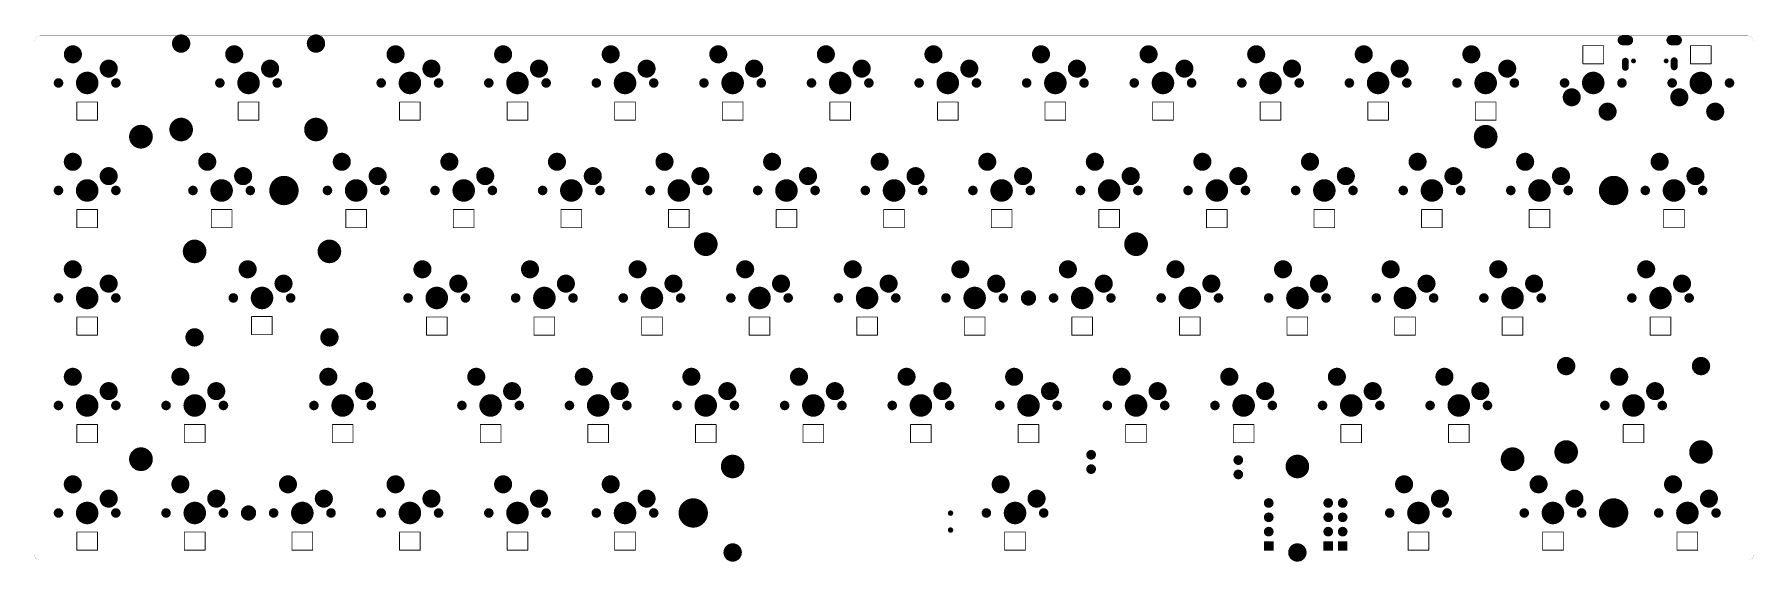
# Model space of a CAD drawing. Extents: x 589 to 894, y 793 to 886.
import ezdxf

# ---------------------------------------------------------------- set-up
doc = ezdxf.new("R2010")
doc.units = 0
doc.layers.get('0').update_dxf_attribs({"linetype": 'CONTINUOUS'})
for name, color, linetype in [('BOTTOMSOLDER', 6, 'CONTINUOUS'), ('KEEPOUTLAYER', 6, 'CONTINUOUS'), ('PADHOLELAYER', 156, 'CONTINUOUS')]:
    doc.layers.add(name, color=color, linetype=linetype)

# ---------------------------------------------------------------- blocks, each defined once
blk = doc.blocks.new('HDR1X4_1')
at = {"layer": 'BOTTOMSOLDER', "const_width": 0.852}
for points in [[(2.11, 0, 1), (2.97, 0, 1)], [(4.65, 0, 1), (5.51, 0, 1)], [(7.19, 0, 1), (8.05, 0, 1)]]:
    blk.add_lwpolyline(points, format="xyb", close=True, dxfattribs=at)
at = {"layer": 'BOTTOMSOLDER'}
blk.add_solid([(-0.85, -0.85), (0.85, -0.85), (-0.85, 0.85), (0.85, 0.85)], dxfattribs=at)
at = {"layer": 'PADHOLELAYER', "const_width": 0.45}
for points in [[(-0.23, 0, 1), (0.23, 0, 1)], [(2.31, 0, 1), (2.77, 0, 1)], [(4.85, 0, 1), (5.31, 0, 1)], [(7.39, 0, 1), (7.85, 0, 1)]]:
    blk.add_lwpolyline(points, format="xyb", close=True, dxfattribs=at)
blk = doc.blocks.new('HDR1X4_2')
at = {"layer": 'BOTTOMSOLDER', "const_width": 0.852}
for points in [[(2.11, 0, 1), (2.97, 0, 1)], [(4.65, 0, 1), (5.51, 0, 1)], [(7.19, 0, 1), (8.05, 0, 1)]]:
    blk.add_lwpolyline(points, format="xyb", close=True, dxfattribs=at)
at = {"layer": 'BOTTOMSOLDER'}
blk.add_solid([(-0.85, -0.85), (0.85, -0.85), (-0.85, 0.85), (0.85, 0.85)], dxfattribs=at)
at = {"layer": 'PADHOLELAYER', "const_width": 0.45}
for points in [[(-0.23, 0, 1), (0.23, 0, 1)], [(2.31, 0, 1), (2.77, 0, 1)], [(4.85, 0, 1), (5.31, 0, 1)], [(7.39, 0, 1), (7.85, 0, 1)]]:
    blk.add_lwpolyline(points, format="xyb", close=True, dxfattribs=at)
blk = doc.blocks.new('____3')
at = {"layer": 'BOTTOMSOLDER'}
for points, const_width in [([(-3.34, 5.08, 1), (-1.74, 5.08, 1)], 1.6), ([(3.01, 2.54, 1), (4.61, 2.54, 1)], 1.6), ([(-5.5, 0, 1), (-4.66, 0, 1)], 0.85), ([(-1, 0, 1), (1, 0, 1)], 1.99), ([(4.66, 0, 1), (5.5, 0, 1)], 0.85)]:
    blk.add_lwpolyline(points, format="xyb", close=True, dxfattribs=dict(at, const_width=const_width))
at = {"layer": 'PADHOLELAYER'}
for points, const_width in [([(-3.29, 5.08, 1), (-1.79, 5.08, 1)], 1.5), ([(3.06, 2.54, 1), (4.56, 2.54, 1)], 1.5), ([(-5.5, 0, 1), (-4.66, 0, 1)], 0.85), ([(-1, 0, 1), (1, 0, 1)], 1.99), ([(4.66, 0, 1), (5.5, 0, 1)], 0.85)]:
    blk.add_lwpolyline(points, format="xyb", close=True, dxfattribs=dict(at, const_width=const_width))
blk = doc.blocks.new('6028RGB_4')
at = {"layer": 'KEEPOUTLAYER', "const_width": 0.15}
for points in [[(-1.83, -1.6), (-1.83, 1.62)], [(-1.83, 1.62), (1.83, 1.62)], [(1.83, -1.6), (1.83, 1.62)], [(-1.83, -1.6), (1.83, -1.6)]]:
    blk.add_lwpolyline(points, dxfattribs=at)
at = {"layer": 'KEEPOUTLAYER', "const_width": 0.075}
for points in [[(-1.86, 1.62, 1), (-1.79, 1.62, 1)], [(-1.86, 1.62, 1), (-1.79, 1.62, 1)], [(1.79, 1.62, 1), (1.86, 1.62, 1)], [(1.79, 1.62, 1), (1.86, 1.62, 1)], [(-1.86, -1.6, 1), (-1.79, -1.6, 1)], [(-1.86, -1.6, 1), (-1.79, -1.6, 1)], [(1.79, -1.6, 1), (1.86, -1.6, 1)], [(1.79, -1.6, 1), (1.86, -1.6, 1)]]:
    blk.add_lwpolyline(points, format="xyb", close=True, dxfattribs=at)
blk = doc.blocks.new('6028RGB_5')
at = {"layer": 'KEEPOUTLAYER', "const_width": 0.15}
for points in [[(-1.83, 1.62), (1.83, 1.62)], [(-1.83, -1.6), (-1.83, 1.62)], [(1.83, -1.6), (1.83, 1.62)], [(-1.83, -1.6), (1.83, -1.6)]]:
    blk.add_lwpolyline(points, dxfattribs=at)
at = {"layer": 'KEEPOUTLAYER', "const_width": 0.075}
for points in [[(-1.86, 1.62, 1), (-1.79, 1.62, 1)], [(-1.86, 1.62, 1), (-1.79, 1.62, 1)], [(1.79, 1.62, 1), (1.86, 1.62, 1)], [(1.79, 1.62, 1), (1.86, 1.62, 1)], [(-1.86, -1.6, 1), (-1.79, -1.6, 1)], [(-1.86, -1.6, 1), (-1.79, -1.6, 1)], [(1.79, -1.6, 1), (1.86, -1.6, 1)], [(1.79, -1.6, 1), (1.86, -1.6, 1)]]:
    blk.add_lwpolyline(points, format="xyb", close=True, dxfattribs=at)
blk = doc.blocks.new('6028RGB_6')
at = {"layer": 'KEEPOUTLAYER', "const_width": 0.15}
for points in [[(-1.83, -1.6), (-1.83, 1.62)], [(-1.83, 1.62), (1.83, 1.62)], [(1.83, -1.6), (1.83, 1.62)], [(-1.83, -1.6), (1.83, -1.6)]]:
    blk.add_lwpolyline(points, dxfattribs=at)
at = {"layer": 'KEEPOUTLAYER', "const_width": 0.075}
for points in [[(-1.86, 1.62, 1), (-1.79, 1.62, 1)], [(-1.86, 1.62, 1), (-1.79, 1.62, 1)], [(1.79, 1.62, 1), (1.86, 1.62, 1)], [(1.79, 1.62, 1), (1.86, 1.62, 1)], [(-1.86, -1.6, 1), (-1.79, -1.6, 1)], [(-1.86, -1.6, 1), (-1.79, -1.6, 1)], [(1.79, -1.6, 1), (1.86, -1.6, 1)], [(1.79, -1.6, 1), (1.86, -1.6, 1)]]:
    blk.add_lwpolyline(points, format="xyb", close=True, dxfattribs=at)
blk = doc.blocks.new('6028RGB_7')
at = {"layer": 'KEEPOUTLAYER', "const_width": 0.15}
for points in [[(-1.83, 1.62), (1.83, 1.62)], [(-1.83, -1.6), (-1.83, 1.62)], [(1.83, -1.6), (1.83, 1.62)], [(-1.83, -1.6), (1.83, -1.6)]]:
    blk.add_lwpolyline(points, dxfattribs=at)
at = {"layer": 'KEEPOUTLAYER', "const_width": 0.075}
for points in [[(-1.86, 1.62, 1), (-1.79, 1.62, 1)], [(-1.86, 1.62, 1), (-1.79, 1.62, 1)], [(1.79, 1.62, 1), (1.86, 1.62, 1)], [(1.79, 1.62, 1), (1.86, 1.62, 1)], [(-1.86, -1.6, 1), (-1.79, -1.6, 1)], [(-1.86, -1.6, 1), (-1.79, -1.6, 1)], [(1.79, -1.6, 1), (1.86, -1.6, 1)], [(1.79, -1.6, 1), (1.86, -1.6, 1)]]:
    blk.add_lwpolyline(points, format="xyb", close=True, dxfattribs=at)
blk = doc.blocks.new('6028RGB_8')
at = {"layer": 'KEEPOUTLAYER', "const_width": 0.15}
for points in [[(-1.83, -1.6), (-1.83, 1.62)], [(-1.83, 1.62), (1.83, 1.62)], [(1.83, -1.6), (1.83, 1.62)], [(-1.83, -1.6), (1.83, -1.6)]]:
    blk.add_lwpolyline(points, dxfattribs=at)
at = {"layer": 'KEEPOUTLAYER', "const_width": 0.075}
for points in [[(-1.86, 1.62, 1), (-1.79, 1.62, 1)], [(-1.86, 1.62, 1), (-1.79, 1.62, 1)], [(1.79, 1.62, 1), (1.86, 1.62, 1)], [(1.79, 1.62, 1), (1.86, 1.62, 1)], [(-1.86, -1.6, 1), (-1.79, -1.6, 1)], [(-1.86, -1.6, 1), (-1.79, -1.6, 1)], [(1.79, -1.6, 1), (1.86, -1.6, 1)], [(1.79, -1.6, 1), (1.86, -1.6, 1)]]:
    blk.add_lwpolyline(points, format="xyb", close=True, dxfattribs=at)
blk = doc.blocks.new('6028RGB_9')
at = {"layer": 'KEEPOUTLAYER', "const_width": 0.15}
for points in [[(-1.83, 1.62), (1.83, 1.62)], [(-1.83, -1.6), (-1.83, 1.62)], [(1.83, -1.6), (1.83, 1.62)], [(-1.83, -1.6), (1.83, -1.6)]]:
    blk.add_lwpolyline(points, dxfattribs=at)
at = {"layer": 'KEEPOUTLAYER', "const_width": 0.075}
for points in [[(-1.86, 1.62, 1), (-1.79, 1.62, 1)], [(-1.86, 1.62, 1), (-1.79, 1.62, 1)], [(1.79, 1.62, 1), (1.86, 1.62, 1)], [(1.79, 1.62, 1), (1.86, 1.62, 1)], [(-1.86, -1.6, 1), (-1.79, -1.6, 1)], [(-1.86, -1.6, 1), (-1.79, -1.6, 1)], [(1.79, -1.6, 1), (1.86, -1.6, 1)], [(1.79, -1.6, 1), (1.86, -1.6, 1)]]:
    blk.add_lwpolyline(points, format="xyb", close=True, dxfattribs=at)
blk = doc.blocks.new('6028RGB_10')
at = {"layer": 'KEEPOUTLAYER', "const_width": 0.15}
for points in [[(-1.83, -1.6), (-1.83, 1.62)], [(-1.83, 1.62), (1.83, 1.62)], [(1.83, -1.6), (1.83, 1.62)], [(-1.83, -1.6), (1.83, -1.6)]]:
    blk.add_lwpolyline(points, dxfattribs=at)
at = {"layer": 'KEEPOUTLAYER', "const_width": 0.075}
for points in [[(-1.86, 1.62, 1), (-1.79, 1.62, 1)], [(-1.86, 1.62, 1), (-1.79, 1.62, 1)], [(1.79, 1.62, 1), (1.86, 1.62, 1)], [(1.79, 1.62, 1), (1.86, 1.62, 1)], [(-1.86, -1.6, 1), (-1.79, -1.6, 1)], [(-1.86, -1.6, 1), (-1.79, -1.6, 1)], [(1.79, -1.6, 1), (1.86, -1.6, 1)], [(1.79, -1.6, 1), (1.86, -1.6, 1)]]:
    blk.add_lwpolyline(points, format="xyb", close=True, dxfattribs=at)
blk = doc.blocks.new('6028RGB_11')
at = {"layer": 'KEEPOUTLAYER', "const_width": 0.15}
for points in [[(-1.83, 1.62), (1.83, 1.62)], [(-1.83, -1.6), (-1.83, 1.62)], [(1.83, -1.6), (1.83, 1.62)], [(-1.83, -1.6), (1.83, -1.6)]]:
    blk.add_lwpolyline(points, dxfattribs=at)
at = {"layer": 'KEEPOUTLAYER', "const_width": 0.075}
for points in [[(-1.86, 1.62, 1), (-1.79, 1.62, 1)], [(-1.86, 1.62, 1), (-1.79, 1.62, 1)], [(1.79, 1.62, 1), (1.86, 1.62, 1)], [(1.79, 1.62, 1), (1.86, 1.62, 1)], [(-1.86, -1.6, 1), (-1.79, -1.6, 1)], [(-1.86, -1.6, 1), (-1.79, -1.6, 1)], [(1.79, -1.6, 1), (1.86, -1.6, 1)], [(1.79, -1.6, 1), (1.86, -1.6, 1)]]:
    blk.add_lwpolyline(points, format="xyb", close=True, dxfattribs=at)
blk = doc.blocks.new('6028RGB_12')
at = {"layer": 'KEEPOUTLAYER', "const_width": 0.15}
for points in [[(-1.83, -1.6), (-1.83, 1.62)], [(-1.83, 1.62), (1.83, 1.62)], [(1.83, -1.6), (1.83, 1.62)], [(-1.83, -1.6), (1.83, -1.6)]]:
    blk.add_lwpolyline(points, dxfattribs=at)
at = {"layer": 'KEEPOUTLAYER', "const_width": 0.075}
for points in [[(-1.86, 1.62, 1), (-1.79, 1.62, 1)], [(-1.86, 1.62, 1), (-1.79, 1.62, 1)], [(1.79, 1.62, 1), (1.86, 1.62, 1)], [(1.79, 1.62, 1), (1.86, 1.62, 1)], [(-1.86, -1.6, 1), (-1.79, -1.6, 1)], [(-1.86, -1.6, 1), (-1.79, -1.6, 1)], [(1.79, -1.6, 1), (1.86, -1.6, 1)], [(1.79, -1.6, 1), (1.86, -1.6, 1)]]:
    blk.add_lwpolyline(points, format="xyb", close=True, dxfattribs=at)
blk = doc.blocks.new('6028RGB_13')
at = {"layer": 'KEEPOUTLAYER', "const_width": 0.15}
for points in [[(-1.83, 1.62), (1.83, 1.62)], [(-1.83, -1.6), (-1.83, 1.62)], [(1.83, -1.6), (1.83, 1.62)], [(-1.83, -1.6), (1.83, -1.6)]]:
    blk.add_lwpolyline(points, dxfattribs=at)
at = {"layer": 'KEEPOUTLAYER', "const_width": 0.075}
for points in [[(-1.86, 1.62, 1), (-1.79, 1.62, 1)], [(-1.86, 1.62, 1), (-1.79, 1.62, 1)], [(1.79, 1.62, 1), (1.86, 1.62, 1)], [(1.79, 1.62, 1), (1.86, 1.62, 1)], [(-1.86, -1.6, 1), (-1.79, -1.6, 1)], [(-1.86, -1.6, 1), (-1.79, -1.6, 1)], [(1.79, -1.6, 1), (1.86, -1.6, 1)], [(1.79, -1.6, 1), (1.86, -1.6, 1)]]:
    blk.add_lwpolyline(points, format="xyb", close=True, dxfattribs=at)
blk = doc.blocks.new('6028RGB_14')
at = {"layer": 'KEEPOUTLAYER', "const_width": 0.15}
for points in [[(-1.83, -1.6), (-1.83, 1.62)], [(-1.83, 1.62), (1.83, 1.62)], [(1.83, -1.6), (1.83, 1.62)], [(-1.83, -1.6), (1.83, -1.6)]]:
    blk.add_lwpolyline(points, dxfattribs=at)
at = {"layer": 'KEEPOUTLAYER', "const_width": 0.075}
for points in [[(-1.86, 1.62, 1), (-1.79, 1.62, 1)], [(-1.86, 1.62, 1), (-1.79, 1.62, 1)], [(1.79, 1.62, 1), (1.86, 1.62, 1)], [(1.79, 1.62, 1), (1.86, 1.62, 1)], [(-1.86, -1.6, 1), (-1.79, -1.6, 1)], [(-1.86, -1.6, 1), (-1.79, -1.6, 1)], [(1.79, -1.6, 1), (1.86, -1.6, 1)], [(1.79, -1.6, 1), (1.86, -1.6, 1)]]:
    blk.add_lwpolyline(points, format="xyb", close=True, dxfattribs=at)
blk = doc.blocks.new('6028RGB_15')
at = {"layer": 'KEEPOUTLAYER', "const_width": 0.15}
for points in [[(-1.83, 1.62), (1.83, 1.62)], [(-1.83, -1.6), (-1.83, 1.62)], [(1.83, -1.6), (1.83, 1.62)], [(-1.83, -1.6), (1.83, -1.6)]]:
    blk.add_lwpolyline(points, dxfattribs=at)
at = {"layer": 'KEEPOUTLAYER', "const_width": 0.075}
for points in [[(-1.86, 1.62, 1), (-1.79, 1.62, 1)], [(-1.86, 1.62, 1), (-1.79, 1.62, 1)], [(1.79, 1.62, 1), (1.86, 1.62, 1)], [(1.79, 1.62, 1), (1.86, 1.62, 1)], [(-1.86, -1.6, 1), (-1.79, -1.6, 1)], [(-1.86, -1.6, 1), (-1.79, -1.6, 1)], [(1.79, -1.6, 1), (1.86, -1.6, 1)], [(1.79, -1.6, 1), (1.86, -1.6, 1)]]:
    blk.add_lwpolyline(points, format="xyb", close=True, dxfattribs=at)
blk = doc.blocks.new('6028RGB_16')
at = {"layer": 'KEEPOUTLAYER', "const_width": 0.15}
for points in [[(-1.83, -1.6), (-1.83, 1.62)], [(-1.83, 1.62), (1.83, 1.62)], [(1.83, -1.6), (1.83, 1.62)], [(-1.83, -1.6), (1.83, -1.6)]]:
    blk.add_lwpolyline(points, dxfattribs=at)
at = {"layer": 'KEEPOUTLAYER', "const_width": 0.075}
for points in [[(-1.86, 1.62, 1), (-1.79, 1.62, 1)], [(-1.86, 1.62, 1), (-1.79, 1.62, 1)], [(1.79, 1.62, 1), (1.86, 1.62, 1)], [(1.79, 1.62, 1), (1.86, 1.62, 1)], [(-1.86, -1.6, 1), (-1.79, -1.6, 1)], [(-1.86, -1.6, 1), (-1.79, -1.6, 1)], [(1.79, -1.6, 1), (1.86, -1.6, 1)], [(1.79, -1.6, 1), (1.86, -1.6, 1)]]:
    blk.add_lwpolyline(points, format="xyb", close=True, dxfattribs=at)
blk = doc.blocks.new('6028RGB_17')
at = {"layer": 'KEEPOUTLAYER', "const_width": 0.15}
for points in [[(-1.83, 1.62), (1.83, 1.62)], [(-1.83, -1.6), (-1.83, 1.62)], [(1.83, -1.6), (1.83, 1.62)], [(-1.83, -1.6), (1.83, -1.6)]]:
    blk.add_lwpolyline(points, dxfattribs=at)
at = {"layer": 'KEEPOUTLAYER', "const_width": 0.075}
for points in [[(-1.86, 1.62, 1), (-1.79, 1.62, 1)], [(-1.86, 1.62, 1), (-1.79, 1.62, 1)], [(1.79, 1.62, 1), (1.86, 1.62, 1)], [(1.79, 1.62, 1), (1.86, 1.62, 1)], [(-1.86, -1.6, 1), (-1.79, -1.6, 1)], [(-1.86, -1.6, 1), (-1.79, -1.6, 1)], [(1.79, -1.6, 1), (1.86, -1.6, 1)], [(1.79, -1.6, 1), (1.86, -1.6, 1)]]:
    blk.add_lwpolyline(points, format="xyb", close=True, dxfattribs=at)
blk = doc.blocks.new('6028RGB_18')
at = {"layer": 'KEEPOUTLAYER', "const_width": 0.15}
for points in [[(-1.83, -1.6), (-1.83, 1.62)], [(-1.83, 1.62), (1.83, 1.62)], [(1.83, -1.6), (1.83, 1.62)], [(-1.83, -1.6), (1.83, -1.6)]]:
    blk.add_lwpolyline(points, dxfattribs=at)
at = {"layer": 'KEEPOUTLAYER', "const_width": 0.075}
for points in [[(-1.86, 1.62, 1), (-1.79, 1.62, 1)], [(-1.86, 1.62, 1), (-1.79, 1.62, 1)], [(1.79, 1.62, 1), (1.86, 1.62, 1)], [(1.79, 1.62, 1), (1.86, 1.62, 1)], [(-1.86, -1.6, 1), (-1.79, -1.6, 1)], [(-1.86, -1.6, 1), (-1.79, -1.6, 1)], [(1.79, -1.6, 1), (1.86, -1.6, 1)], [(1.79, -1.6, 1), (1.86, -1.6, 1)]]:
    blk.add_lwpolyline(points, format="xyb", close=True, dxfattribs=at)
blk = doc.blocks.new('6028RGB_19')
at = {"layer": 'KEEPOUTLAYER', "const_width": 0.15}
for points in [[(-1.83, 1.62), (1.83, 1.62)], [(-1.83, -1.6), (-1.83, 1.62)], [(1.83, -1.6), (1.83, 1.62)], [(-1.83, -1.6), (1.83, -1.6)]]:
    blk.add_lwpolyline(points, dxfattribs=at)
at = {"layer": 'KEEPOUTLAYER', "const_width": 0.075}
for points in [[(-1.86, 1.62, 1), (-1.79, 1.62, 1)], [(-1.86, 1.62, 1), (-1.79, 1.62, 1)], [(1.79, 1.62, 1), (1.86, 1.62, 1)], [(1.79, 1.62, 1), (1.86, 1.62, 1)], [(-1.86, -1.6, 1), (-1.79, -1.6, 1)], [(-1.86, -1.6, 1), (-1.79, -1.6, 1)], [(1.79, -1.6, 1), (1.86, -1.6, 1)], [(1.79, -1.6, 1), (1.86, -1.6, 1)]]:
    blk.add_lwpolyline(points, format="xyb", close=True, dxfattribs=at)
blk = doc.blocks.new('6028RGB_20')
at = {"layer": 'KEEPOUTLAYER', "const_width": 0.15}
for points in [[(-1.83, -1.6), (-1.83, 1.62)], [(-1.83, 1.62), (1.83, 1.62)], [(1.83, -1.6), (1.83, 1.62)], [(-1.83, -1.6), (1.83, -1.6)]]:
    blk.add_lwpolyline(points, dxfattribs=at)
at = {"layer": 'KEEPOUTLAYER', "const_width": 0.075}
for points in [[(-1.86, 1.62, 1), (-1.79, 1.62, 1)], [(-1.86, 1.62, 1), (-1.79, 1.62, 1)], [(1.79, 1.62, 1), (1.86, 1.62, 1)], [(1.79, 1.62, 1), (1.86, 1.62, 1)], [(-1.86, -1.6, 1), (-1.79, -1.6, 1)], [(-1.86, -1.6, 1), (-1.79, -1.6, 1)], [(1.79, -1.6, 1), (1.86, -1.6, 1)], [(1.79, -1.6, 1), (1.86, -1.6, 1)]]:
    blk.add_lwpolyline(points, format="xyb", close=True, dxfattribs=at)
blk = doc.blocks.new('6028RGB_21')
at = {"layer": 'KEEPOUTLAYER', "const_width": 0.15}
for points in [[(-1.83, 1.62), (1.83, 1.62)], [(-1.83, -1.6), (-1.83, 1.62)], [(1.83, -1.6), (1.83, 1.62)], [(-1.83, -1.6), (1.83, -1.6)]]:
    blk.add_lwpolyline(points, dxfattribs=at)
at = {"layer": 'KEEPOUTLAYER', "const_width": 0.075}
for points in [[(-1.86, 1.62, 1), (-1.79, 1.62, 1)], [(-1.86, 1.62, 1), (-1.79, 1.62, 1)], [(1.79, 1.62, 1), (1.86, 1.62, 1)], [(1.79, 1.62, 1), (1.86, 1.62, 1)], [(-1.86, -1.6, 1), (-1.79, -1.6, 1)], [(-1.86, -1.6, 1), (-1.79, -1.6, 1)], [(1.79, -1.6, 1), (1.86, -1.6, 1)], [(1.79, -1.6, 1), (1.86, -1.6, 1)]]:
    blk.add_lwpolyline(points, format="xyb", close=True, dxfattribs=at)
blk = doc.blocks.new('6028RGB_22')
at = {"layer": 'KEEPOUTLAYER', "const_width": 0.15}
for points in [[(-1.83, -1.6), (-1.83, 1.62)], [(-1.83, 1.62), (1.83, 1.62)], [(1.83, -1.6), (1.83, 1.62)], [(-1.83, -1.6), (1.83, -1.6)]]:
    blk.add_lwpolyline(points, dxfattribs=at)
at = {"layer": 'KEEPOUTLAYER', "const_width": 0.075}
for points in [[(-1.86, 1.62, 1), (-1.79, 1.62, 1)], [(-1.86, 1.62, 1), (-1.79, 1.62, 1)], [(1.79, 1.62, 1), (1.86, 1.62, 1)], [(1.79, 1.62, 1), (1.86, 1.62, 1)], [(-1.86, -1.6, 1), (-1.79, -1.6, 1)], [(-1.86, -1.6, 1), (-1.79, -1.6, 1)], [(1.79, -1.6, 1), (1.86, -1.6, 1)], [(1.79, -1.6, 1), (1.86, -1.6, 1)]]:
    blk.add_lwpolyline(points, format="xyb", close=True, dxfattribs=at)
blk = doc.blocks.new('6028RGB_23')
at = {"layer": 'KEEPOUTLAYER', "const_width": 0.15}
for points in [[(-1.83, 1.62), (1.83, 1.62)], [(-1.83, -1.6), (-1.83, 1.62)], [(1.83, -1.6), (1.83, 1.62)], [(-1.83, -1.6), (1.83, -1.6)]]:
    blk.add_lwpolyline(points, dxfattribs=at)
at = {"layer": 'KEEPOUTLAYER', "const_width": 0.075}
for points in [[(-1.86, 1.62, 1), (-1.79, 1.62, 1)], [(-1.86, 1.62, 1), (-1.79, 1.62, 1)], [(1.79, 1.62, 1), (1.86, 1.62, 1)], [(1.79, 1.62, 1), (1.86, 1.62, 1)], [(-1.86, -1.6, 1), (-1.79, -1.6, 1)], [(-1.86, -1.6, 1), (-1.79, -1.6, 1)], [(1.79, -1.6, 1), (1.86, -1.6, 1)], [(1.79, -1.6, 1), (1.86, -1.6, 1)]]:
    blk.add_lwpolyline(points, format="xyb", close=True, dxfattribs=at)
blk = doc.blocks.new('6028RGB_24')
at = {"layer": 'KEEPOUTLAYER', "const_width": 0.15}
for points in [[(-1.83, -1.6), (-1.83, 1.62)], [(-1.83, 1.62), (1.83, 1.62)], [(1.83, -1.6), (1.83, 1.62)], [(-1.83, -1.6), (1.83, -1.6)]]:
    blk.add_lwpolyline(points, dxfattribs=at)
at = {"layer": 'KEEPOUTLAYER', "const_width": 0.075}
for points in [[(-1.86, 1.62, 1), (-1.79, 1.62, 1)], [(-1.86, 1.62, 1), (-1.79, 1.62, 1)], [(1.79, 1.62, 1), (1.86, 1.62, 1)], [(1.79, 1.62, 1), (1.86, 1.62, 1)], [(-1.86, -1.6, 1), (-1.79, -1.6, 1)], [(-1.86, -1.6, 1), (-1.79, -1.6, 1)], [(1.79, -1.6, 1), (1.86, -1.6, 1)], [(1.79, -1.6, 1), (1.86, -1.6, 1)]]:
    blk.add_lwpolyline(points, format="xyb", close=True, dxfattribs=at)
blk = doc.blocks.new('6028RGB_25')
at = {"layer": 'KEEPOUTLAYER', "const_width": 0.15}
for points in [[(-1.83, 1.62), (1.83, 1.62)], [(-1.83, -1.6), (-1.83, 1.62)], [(1.83, -1.6), (1.83, 1.62)], [(-1.83, -1.6), (1.83, -1.6)]]:
    blk.add_lwpolyline(points, dxfattribs=at)
at = {"layer": 'KEEPOUTLAYER', "const_width": 0.075}
for points in [[(-1.86, 1.62, 1), (-1.79, 1.62, 1)], [(-1.86, 1.62, 1), (-1.79, 1.62, 1)], [(1.79, 1.62, 1), (1.86, 1.62, 1)], [(1.79, 1.62, 1), (1.86, 1.62, 1)], [(-1.86, -1.6, 1), (-1.79, -1.6, 1)], [(-1.86, -1.6, 1), (-1.79, -1.6, 1)], [(1.79, -1.6, 1), (1.86, -1.6, 1)], [(1.79, -1.6, 1), (1.86, -1.6, 1)]]:
    blk.add_lwpolyline(points, format="xyb", close=True, dxfattribs=at)
blk = doc.blocks.new('6028RGB_26')
at = {"layer": 'KEEPOUTLAYER', "const_width": 0.15}
for points in [[(-1.83, -1.6), (-1.83, 1.62)], [(-1.83, 1.62), (1.83, 1.62)], [(1.83, -1.6), (1.83, 1.62)], [(-1.83, -1.6), (1.83, -1.6)]]:
    blk.add_lwpolyline(points, dxfattribs=at)
at = {"layer": 'KEEPOUTLAYER', "const_width": 0.075}
for points in [[(-1.86, 1.62, 1), (-1.79, 1.62, 1)], [(-1.86, 1.62, 1), (-1.79, 1.62, 1)], [(1.79, 1.62, 1), (1.86, 1.62, 1)], [(1.79, 1.62, 1), (1.86, 1.62, 1)], [(-1.86, -1.6, 1), (-1.79, -1.6, 1)], [(-1.86, -1.6, 1), (-1.79, -1.6, 1)], [(1.79, -1.6, 1), (1.86, -1.6, 1)], [(1.79, -1.6, 1), (1.86, -1.6, 1)]]:
    blk.add_lwpolyline(points, format="xyb", close=True, dxfattribs=at)
blk = doc.blocks.new('6028RGB_27')
at = {"layer": 'KEEPOUTLAYER', "const_width": 0.15}
for points in [[(-1.83, 1.62), (1.83, 1.62)], [(-1.83, -1.6), (-1.83, 1.62)], [(1.83, -1.6), (1.83, 1.62)], [(-1.83, -1.6), (1.83, -1.6)]]:
    blk.add_lwpolyline(points, dxfattribs=at)
at = {"layer": 'KEEPOUTLAYER', "const_width": 0.075}
for points in [[(-1.86, 1.62, 1), (-1.79, 1.62, 1)], [(-1.86, 1.62, 1), (-1.79, 1.62, 1)], [(1.79, 1.62, 1), (1.86, 1.62, 1)], [(1.79, 1.62, 1), (1.86, 1.62, 1)], [(-1.86, -1.6, 1), (-1.79, -1.6, 1)], [(-1.86, -1.6, 1), (-1.79, -1.6, 1)], [(1.79, -1.6, 1), (1.86, -1.6, 1)], [(1.79, -1.6, 1), (1.86, -1.6, 1)]]:
    blk.add_lwpolyline(points, format="xyb", close=True, dxfattribs=at)
blk = doc.blocks.new('6028RGB_28')
at = {"layer": 'KEEPOUTLAYER', "const_width": 0.15}
for points in [[(-1.83, -1.6), (-1.83, 1.62)], [(-1.83, 1.62), (1.83, 1.62)], [(1.83, -1.6), (1.83, 1.62)], [(-1.83, -1.6), (1.83, -1.6)]]:
    blk.add_lwpolyline(points, dxfattribs=at)
at = {"layer": 'KEEPOUTLAYER', "const_width": 0.075}
for points in [[(-1.86, 1.62, 1), (-1.79, 1.62, 1)], [(-1.86, 1.62, 1), (-1.79, 1.62, 1)], [(1.79, 1.62, 1), (1.86, 1.62, 1)], [(1.79, 1.62, 1), (1.86, 1.62, 1)], [(-1.86, -1.6, 1), (-1.79, -1.6, 1)], [(-1.86, -1.6, 1), (-1.79, -1.6, 1)], [(1.79, -1.6, 1), (1.86, -1.6, 1)], [(1.79, -1.6, 1), (1.86, -1.6, 1)]]:
    blk.add_lwpolyline(points, format="xyb", close=True, dxfattribs=at)
blk = doc.blocks.new('6028RGB_29')
at = {"layer": 'KEEPOUTLAYER', "const_width": 0.15}
for points in [[(-1.83, 1.62), (1.83, 1.62)], [(-1.83, -1.6), (-1.83, 1.62)], [(1.83, -1.6), (1.83, 1.62)], [(-1.83, -1.6), (1.83, -1.6)]]:
    blk.add_lwpolyline(points, dxfattribs=at)
at = {"layer": 'KEEPOUTLAYER', "const_width": 0.075}
for points in [[(-1.86, 1.62, 1), (-1.79, 1.62, 1)], [(-1.86, 1.62, 1), (-1.79, 1.62, 1)], [(1.79, 1.62, 1), (1.86, 1.62, 1)], [(1.79, 1.62, 1), (1.86, 1.62, 1)], [(-1.86, -1.6, 1), (-1.79, -1.6, 1)], [(-1.86, -1.6, 1), (-1.79, -1.6, 1)], [(1.79, -1.6, 1), (1.86, -1.6, 1)], [(1.79, -1.6, 1), (1.86, -1.6, 1)]]:
    blk.add_lwpolyline(points, format="xyb", close=True, dxfattribs=at)
blk = doc.blocks.new('6028RGB_30')
at = {"layer": 'KEEPOUTLAYER', "const_width": 0.15}
for points in [[(-1.83, -1.6), (-1.83, 1.62)], [(-1.83, 1.62), (1.83, 1.62)], [(1.83, -1.6), (1.83, 1.62)], [(-1.83, -1.6), (1.83, -1.6)]]:
    blk.add_lwpolyline(points, dxfattribs=at)
at = {"layer": 'KEEPOUTLAYER', "const_width": 0.075}
for points in [[(-1.86, 1.62, 1), (-1.79, 1.62, 1)], [(-1.86, 1.62, 1), (-1.79, 1.62, 1)], [(1.79, 1.62, 1), (1.86, 1.62, 1)], [(1.79, 1.62, 1), (1.86, 1.62, 1)], [(-1.86, -1.6, 1), (-1.79, -1.6, 1)], [(-1.86, -1.6, 1), (-1.79, -1.6, 1)], [(1.79, -1.6, 1), (1.86, -1.6, 1)], [(1.79, -1.6, 1), (1.86, -1.6, 1)]]:
    blk.add_lwpolyline(points, format="xyb", close=True, dxfattribs=at)
blk = doc.blocks.new('6028RGB_31')
at = {"layer": 'KEEPOUTLAYER', "const_width": 0.15}
for points in [[(-1.83, 1.62), (1.83, 1.62)], [(-1.83, -1.6), (-1.83, 1.62)], [(1.83, -1.6), (1.83, 1.62)], [(-1.83, -1.6), (1.83, -1.6)]]:
    blk.add_lwpolyline(points, dxfattribs=at)
at = {"layer": 'KEEPOUTLAYER', "const_width": 0.075}
for points in [[(-1.86, 1.62, 1), (-1.79, 1.62, 1)], [(-1.86, 1.62, 1), (-1.79, 1.62, 1)], [(1.79, 1.62, 1), (1.86, 1.62, 1)], [(1.79, 1.62, 1), (1.86, 1.62, 1)], [(-1.86, -1.6, 1), (-1.79, -1.6, 1)], [(-1.86, -1.6, 1), (-1.79, -1.6, 1)], [(1.79, -1.6, 1), (1.86, -1.6, 1)], [(1.79, -1.6, 1), (1.86, -1.6, 1)]]:
    blk.add_lwpolyline(points, format="xyb", close=True, dxfattribs=at)
blk = doc.blocks.new('6028RGB_32')
at = {"layer": 'KEEPOUTLAYER', "const_width": 0.15}
for points in [[(-1.83, -1.6), (-1.83, 1.62)], [(-1.83, 1.62), (1.83, 1.62)], [(1.83, -1.6), (1.83, 1.62)], [(-1.83, -1.6), (1.83, -1.6)]]:
    blk.add_lwpolyline(points, dxfattribs=at)
at = {"layer": 'KEEPOUTLAYER', "const_width": 0.075}
for points in [[(-1.86, 1.62, 1), (-1.79, 1.62, 1)], [(-1.86, 1.62, 1), (-1.79, 1.62, 1)], [(1.79, 1.62, 1), (1.86, 1.62, 1)], [(1.79, 1.62, 1), (1.86, 1.62, 1)], [(-1.86, -1.6, 1), (-1.79, -1.6, 1)], [(-1.86, -1.6, 1), (-1.79, -1.6, 1)], [(1.79, -1.6, 1), (1.86, -1.6, 1)], [(1.79, -1.6, 1), (1.86, -1.6, 1)]]:
    blk.add_lwpolyline(points, format="xyb", close=True, dxfattribs=at)
blk = doc.blocks.new('6028RGB_33')
at = {"layer": 'KEEPOUTLAYER', "const_width": 0.15}
for points in [[(-1.83, 1.62), (1.83, 1.62)], [(-1.83, -1.6), (-1.83, 1.62)], [(1.83, -1.6), (1.83, 1.62)], [(-1.83, -1.6), (1.83, -1.6)]]:
    blk.add_lwpolyline(points, dxfattribs=at)
at = {"layer": 'KEEPOUTLAYER', "const_width": 0.075}
for points in [[(-1.86, 1.62, 1), (-1.79, 1.62, 1)], [(-1.86, 1.62, 1), (-1.79, 1.62, 1)], [(1.79, 1.62, 1), (1.86, 1.62, 1)], [(1.79, 1.62, 1), (1.86, 1.62, 1)], [(-1.86, -1.6, 1), (-1.79, -1.6, 1)], [(-1.86, -1.6, 1), (-1.79, -1.6, 1)], [(1.79, -1.6, 1), (1.86, -1.6, 1)], [(1.79, -1.6, 1), (1.86, -1.6, 1)]]:
    blk.add_lwpolyline(points, format="xyb", close=True, dxfattribs=at)
blk = doc.blocks.new('6028RGB_34')
at = {"layer": 'KEEPOUTLAYER', "const_width": 0.15}
for points in [[(-1.83, -1.6), (-1.83, 1.62)], [(-1.83, 1.62), (1.83, 1.62)], [(1.83, -1.6), (1.83, 1.62)], [(-1.83, -1.6), (1.83, -1.6)]]:
    blk.add_lwpolyline(points, dxfattribs=at)
at = {"layer": 'KEEPOUTLAYER', "const_width": 0.075}
for points in [[(-1.86, 1.62, 1), (-1.79, 1.62, 1)], [(-1.86, 1.62, 1), (-1.79, 1.62, 1)], [(1.79, 1.62, 1), (1.86, 1.62, 1)], [(1.79, 1.62, 1), (1.86, 1.62, 1)], [(-1.86, -1.6, 1), (-1.79, -1.6, 1)], [(-1.86, -1.6, 1), (-1.79, -1.6, 1)], [(1.79, -1.6, 1), (1.86, -1.6, 1)], [(1.79, -1.6, 1), (1.86, -1.6, 1)]]:
    blk.add_lwpolyline(points, format="xyb", close=True, dxfattribs=at)
blk = doc.blocks.new('6028RGB_35')
at = {"layer": 'KEEPOUTLAYER', "const_width": 0.15}
for points in [[(-1.83, 1.62), (1.83, 1.62)], [(-1.83, -1.6), (-1.83, 1.62)], [(1.83, -1.6), (1.83, 1.62)], [(-1.83, -1.6), (1.83, -1.6)]]:
    blk.add_lwpolyline(points, dxfattribs=at)
at = {"layer": 'KEEPOUTLAYER', "const_width": 0.075}
for points in [[(-1.86, 1.62, 1), (-1.79, 1.62, 1)], [(-1.86, 1.62, 1), (-1.79, 1.62, 1)], [(1.79, 1.62, 1), (1.86, 1.62, 1)], [(1.79, 1.62, 1), (1.86, 1.62, 1)], [(-1.86, -1.6, 1), (-1.79, -1.6, 1)], [(-1.86, -1.6, 1), (-1.79, -1.6, 1)], [(1.79, -1.6, 1), (1.86, -1.6, 1)], [(1.79, -1.6, 1), (1.86, -1.6, 1)]]:
    blk.add_lwpolyline(points, format="xyb", close=True, dxfattribs=at)
blk = doc.blocks.new('6028RGB_36')
at = {"layer": 'KEEPOUTLAYER', "const_width": 0.15}
for points in [[(-1.83, -1.6), (-1.83, 1.62)], [(-1.83, 1.62), (1.83, 1.62)], [(1.83, -1.6), (1.83, 1.62)], [(-1.83, -1.6), (1.83, -1.6)]]:
    blk.add_lwpolyline(points, dxfattribs=at)
at = {"layer": 'KEEPOUTLAYER', "const_width": 0.075}
for points in [[(-1.86, 1.62, 1), (-1.79, 1.62, 1)], [(-1.86, 1.62, 1), (-1.79, 1.62, 1)], [(1.79, 1.62, 1), (1.86, 1.62, 1)], [(1.79, 1.62, 1), (1.86, 1.62, 1)], [(-1.86, -1.6, 1), (-1.79, -1.6, 1)], [(-1.86, -1.6, 1), (-1.79, -1.6, 1)], [(1.79, -1.6, 1), (1.86, -1.6, 1)], [(1.79, -1.6, 1), (1.86, -1.6, 1)]]:
    blk.add_lwpolyline(points, format="xyb", close=True, dxfattribs=at)
blk = doc.blocks.new('6028RGB_37')
at = {"layer": 'KEEPOUTLAYER', "const_width": 0.15}
for points in [[(-1.83, 1.62), (1.83, 1.62)], [(-1.83, -1.6), (-1.83, 1.62)], [(1.83, -1.6), (1.83, 1.62)], [(-1.83, -1.6), (1.83, -1.6)]]:
    blk.add_lwpolyline(points, dxfattribs=at)
at = {"layer": 'KEEPOUTLAYER', "const_width": 0.075}
for points in [[(-1.86, 1.62, 1), (-1.79, 1.62, 1)], [(-1.86, 1.62, 1), (-1.79, 1.62, 1)], [(1.79, 1.62, 1), (1.86, 1.62, 1)], [(1.79, 1.62, 1), (1.86, 1.62, 1)], [(-1.86, -1.6, 1), (-1.79, -1.6, 1)], [(-1.86, -1.6, 1), (-1.79, -1.6, 1)], [(1.79, -1.6, 1), (1.86, -1.6, 1)], [(1.79, -1.6, 1), (1.86, -1.6, 1)]]:
    blk.add_lwpolyline(points, format="xyb", close=True, dxfattribs=at)
blk = doc.blocks.new('6028RGB_38')
at = {"layer": 'KEEPOUTLAYER', "const_width": 0.15}
for points in [[(-1.83, -1.6), (-1.83, 1.62)], [(-1.83, 1.62), (1.83, 1.62)], [(1.83, -1.6), (1.83, 1.62)], [(-1.83, -1.6), (1.83, -1.6)]]:
    blk.add_lwpolyline(points, dxfattribs=at)
at = {"layer": 'KEEPOUTLAYER', "const_width": 0.075}
for points in [[(-1.86, 1.62, 1), (-1.79, 1.62, 1)], [(-1.86, 1.62, 1), (-1.79, 1.62, 1)], [(1.79, 1.62, 1), (1.86, 1.62, 1)], [(1.79, 1.62, 1), (1.86, 1.62, 1)], [(-1.86, -1.6, 1), (-1.79, -1.6, 1)], [(-1.86, -1.6, 1), (-1.79, -1.6, 1)], [(1.79, -1.6, 1), (1.86, -1.6, 1)], [(1.79, -1.6, 1), (1.86, -1.6, 1)]]:
    blk.add_lwpolyline(points, format="xyb", close=True, dxfattribs=at)
blk = doc.blocks.new('6028RGB_39')
at = {"layer": 'KEEPOUTLAYER', "const_width": 0.15}
for points in [[(-1.83, 1.62), (1.83, 1.62)], [(-1.83, -1.6), (-1.83, 1.62)], [(1.83, -1.6), (1.83, 1.62)], [(-1.83, -1.6), (1.83, -1.6)]]:
    blk.add_lwpolyline(points, dxfattribs=at)
at = {"layer": 'KEEPOUTLAYER', "const_width": 0.075}
for points in [[(-1.86, 1.62, 1), (-1.79, 1.62, 1)], [(-1.86, 1.62, 1), (-1.79, 1.62, 1)], [(1.79, 1.62, 1), (1.86, 1.62, 1)], [(1.79, 1.62, 1), (1.86, 1.62, 1)], [(-1.86, -1.6, 1), (-1.79, -1.6, 1)], [(-1.86, -1.6, 1), (-1.79, -1.6, 1)], [(1.79, -1.6, 1), (1.86, -1.6, 1)], [(1.79, -1.6, 1), (1.86, -1.6, 1)]]:
    blk.add_lwpolyline(points, format="xyb", close=True, dxfattribs=at)
blk = doc.blocks.new('6028RGB_40')
at = {"layer": 'KEEPOUTLAYER', "const_width": 0.15}
for points in [[(-1.83, -1.6), (-1.83, 1.62)], [(-1.83, 1.62), (1.83, 1.62)], [(1.83, -1.6), (1.83, 1.62)], [(-1.83, -1.6), (1.83, -1.6)]]:
    blk.add_lwpolyline(points, dxfattribs=at)
at = {"layer": 'KEEPOUTLAYER', "const_width": 0.075}
for points in [[(-1.86, 1.62, 1), (-1.79, 1.62, 1)], [(-1.86, 1.62, 1), (-1.79, 1.62, 1)], [(1.79, 1.62, 1), (1.86, 1.62, 1)], [(1.79, 1.62, 1), (1.86, 1.62, 1)], [(-1.86, -1.6, 1), (-1.79, -1.6, 1)], [(-1.86, -1.6, 1), (-1.79, -1.6, 1)], [(1.79, -1.6, 1), (1.86, -1.6, 1)], [(1.79, -1.6, 1), (1.86, -1.6, 1)]]:
    blk.add_lwpolyline(points, format="xyb", close=True, dxfattribs=at)
blk = doc.blocks.new('6028RGB_41')
at = {"layer": 'KEEPOUTLAYER', "const_width": 0.15}
for points in [[(-1.83, 1.62), (1.83, 1.62)], [(-1.83, -1.6), (-1.83, 1.62)], [(1.83, -1.6), (1.83, 1.62)], [(-1.83, -1.6), (1.83, -1.6)]]:
    blk.add_lwpolyline(points, dxfattribs=at)
at = {"layer": 'KEEPOUTLAYER', "const_width": 0.075}
for points in [[(-1.86, 1.62, 1), (-1.79, 1.62, 1)], [(-1.86, 1.62, 1), (-1.79, 1.62, 1)], [(1.79, 1.62, 1), (1.86, 1.62, 1)], [(1.79, 1.62, 1), (1.86, 1.62, 1)], [(-1.86, -1.6, 1), (-1.79, -1.6, 1)], [(-1.86, -1.6, 1), (-1.79, -1.6, 1)], [(1.79, -1.6, 1), (1.86, -1.6, 1)], [(1.79, -1.6, 1), (1.86, -1.6, 1)]]:
    blk.add_lwpolyline(points, format="xyb", close=True, dxfattribs=at)
blk = doc.blocks.new('6028RGB_42')
at = {"layer": 'KEEPOUTLAYER', "const_width": 0.15}
for points in [[(-1.83, -1.6), (-1.83, 1.62)], [(-1.83, 1.62), (1.83, 1.62)], [(1.83, -1.6), (1.83, 1.62)], [(-1.83, -1.6), (1.83, -1.6)]]:
    blk.add_lwpolyline(points, dxfattribs=at)
at = {"layer": 'KEEPOUTLAYER', "const_width": 0.075}
for points in [[(-1.86, 1.62, 1), (-1.79, 1.62, 1)], [(-1.86, 1.62, 1), (-1.79, 1.62, 1)], [(1.79, 1.62, 1), (1.86, 1.62, 1)], [(1.79, 1.62, 1), (1.86, 1.62, 1)], [(-1.86, -1.6, 1), (-1.79, -1.6, 1)], [(-1.86, -1.6, 1), (-1.79, -1.6, 1)], [(1.79, -1.6, 1), (1.86, -1.6, 1)], [(1.79, -1.6, 1), (1.86, -1.6, 1)]]:
    blk.add_lwpolyline(points, format="xyb", close=True, dxfattribs=at)
blk = doc.blocks.new('6028RGB_43')
at = {"layer": 'KEEPOUTLAYER', "const_width": 0.15}
for points in [[(-1.83, 1.62), (1.83, 1.62)], [(-1.83, -1.6), (-1.83, 1.62)], [(1.83, -1.6), (1.83, 1.62)], [(-1.83, -1.6), (1.83, -1.6)]]:
    blk.add_lwpolyline(points, dxfattribs=at)
at = {"layer": 'KEEPOUTLAYER', "const_width": 0.075}
for points in [[(-1.86, 1.62, 1), (-1.79, 1.62, 1)], [(-1.86, 1.62, 1), (-1.79, 1.62, 1)], [(1.79, 1.62, 1), (1.86, 1.62, 1)], [(1.79, 1.62, 1), (1.86, 1.62, 1)], [(-1.86, -1.6, 1), (-1.79, -1.6, 1)], [(-1.86, -1.6, 1), (-1.79, -1.6, 1)], [(1.79, -1.6, 1), (1.86, -1.6, 1)], [(1.79, -1.6, 1), (1.86, -1.6, 1)]]:
    blk.add_lwpolyline(points, format="xyb", close=True, dxfattribs=at)
blk = doc.blocks.new('6028RGB_44')
at = {"layer": 'KEEPOUTLAYER', "const_width": 0.15}
for points in [[(-1.83, -1.6), (-1.83, 1.62)], [(-1.83, 1.62), (1.83, 1.62)], [(1.83, -1.6), (1.83, 1.62)], [(-1.83, -1.6), (1.83, -1.6)]]:
    blk.add_lwpolyline(points, dxfattribs=at)
at = {"layer": 'KEEPOUTLAYER', "const_width": 0.075}
for points in [[(-1.86, 1.62, 1), (-1.79, 1.62, 1)], [(-1.86, 1.62, 1), (-1.79, 1.62, 1)], [(1.79, 1.62, 1), (1.86, 1.62, 1)], [(1.79, 1.62, 1), (1.86, 1.62, 1)], [(-1.86, -1.6, 1), (-1.79, -1.6, 1)], [(-1.86, -1.6, 1), (-1.79, -1.6, 1)], [(1.79, -1.6, 1), (1.86, -1.6, 1)], [(1.79, -1.6, 1), (1.86, -1.6, 1)]]:
    blk.add_lwpolyline(points, format="xyb", close=True, dxfattribs=at)
blk = doc.blocks.new('6028RGB_45')
at = {"layer": 'KEEPOUTLAYER', "const_width": 0.15}
for points in [[(-1.83, 1.62), (1.83, 1.62)], [(-1.83, -1.6), (-1.83, 1.62)], [(1.83, -1.6), (1.83, 1.62)], [(-1.83, -1.6), (1.83, -1.6)]]:
    blk.add_lwpolyline(points, dxfattribs=at)
at = {"layer": 'KEEPOUTLAYER', "const_width": 0.075}
for points in [[(-1.86, 1.62, 1), (-1.79, 1.62, 1)], [(-1.86, 1.62, 1), (-1.79, 1.62, 1)], [(1.79, 1.62, 1), (1.86, 1.62, 1)], [(1.79, 1.62, 1), (1.86, 1.62, 1)], [(-1.86, -1.6, 1), (-1.79, -1.6, 1)], [(-1.86, -1.6, 1), (-1.79, -1.6, 1)], [(1.79, -1.6, 1), (1.86, -1.6, 1)], [(1.79, -1.6, 1), (1.86, -1.6, 1)]]:
    blk.add_lwpolyline(points, format="xyb", close=True, dxfattribs=at)
blk = doc.blocks.new('6028RGB_46')
at = {"layer": 'KEEPOUTLAYER', "const_width": 0.15}
for points in [[(-1.83, -1.6), (-1.83, 1.62)], [(-1.83, 1.62), (1.83, 1.62)], [(1.83, -1.6), (1.83, 1.62)], [(-1.83, -1.6), (1.83, -1.6)]]:
    blk.add_lwpolyline(points, dxfattribs=at)
at = {"layer": 'KEEPOUTLAYER', "const_width": 0.075}
for points in [[(-1.86, 1.62, 1), (-1.79, 1.62, 1)], [(-1.86, 1.62, 1), (-1.79, 1.62, 1)], [(1.79, 1.62, 1), (1.86, 1.62, 1)], [(1.79, 1.62, 1), (1.86, 1.62, 1)], [(-1.86, -1.6, 1), (-1.79, -1.6, 1)], [(-1.86, -1.6, 1), (-1.79, -1.6, 1)], [(1.79, -1.6, 1), (1.86, -1.6, 1)], [(1.79, -1.6, 1), (1.86, -1.6, 1)]]:
    blk.add_lwpolyline(points, format="xyb", close=True, dxfattribs=at)
blk = doc.blocks.new('6028RGB_47')
at = {"layer": 'KEEPOUTLAYER', "const_width": 0.15}
for points in [[(-1.83, 1.62), (1.83, 1.62)], [(-1.83, -1.6), (-1.83, 1.62)], [(1.83, -1.6), (1.83, 1.62)], [(-1.83, -1.6), (1.83, -1.6)]]:
    blk.add_lwpolyline(points, dxfattribs=at)
at = {"layer": 'KEEPOUTLAYER', "const_width": 0.075}
for points in [[(-1.86, 1.62, 1), (-1.79, 1.62, 1)], [(-1.86, 1.62, 1), (-1.79, 1.62, 1)], [(1.79, 1.62, 1), (1.86, 1.62, 1)], [(1.79, 1.62, 1), (1.86, 1.62, 1)], [(-1.86, -1.6, 1), (-1.79, -1.6, 1)], [(-1.86, -1.6, 1), (-1.79, -1.6, 1)], [(1.79, -1.6, 1), (1.86, -1.6, 1)], [(1.79, -1.6, 1), (1.86, -1.6, 1)]]:
    blk.add_lwpolyline(points, format="xyb", close=True, dxfattribs=at)
blk = doc.blocks.new('6028RGB_48')
at = {"layer": 'KEEPOUTLAYER', "const_width": 0.15}
for points in [[(-1.83, -1.6), (-1.83, 1.62)], [(-1.83, 1.62), (1.83, 1.62)], [(1.83, -1.6), (1.83, 1.62)], [(-1.83, -1.6), (1.83, -1.6)]]:
    blk.add_lwpolyline(points, dxfattribs=at)
at = {"layer": 'KEEPOUTLAYER', "const_width": 0.075}
for points in [[(-1.86, 1.62, 1), (-1.79, 1.62, 1)], [(-1.86, 1.62, 1), (-1.79, 1.62, 1)], [(1.79, 1.62, 1), (1.86, 1.62, 1)], [(1.79, 1.62, 1), (1.86, 1.62, 1)], [(-1.86, -1.6, 1), (-1.79, -1.6, 1)], [(-1.86, -1.6, 1), (-1.79, -1.6, 1)], [(1.79, -1.6, 1), (1.86, -1.6, 1)], [(1.79, -1.6, 1), (1.86, -1.6, 1)]]:
    blk.add_lwpolyline(points, format="xyb", close=True, dxfattribs=at)
blk = doc.blocks.new('6028RGB_49')
at = {"layer": 'KEEPOUTLAYER', "const_width": 0.15}
for points in [[(-1.83, 1.62), (1.83, 1.62)], [(-1.83, -1.6), (-1.83, 1.62)], [(1.83, -1.6), (1.83, 1.62)], [(-1.83, -1.6), (1.83, -1.6)]]:
    blk.add_lwpolyline(points, dxfattribs=at)
at = {"layer": 'KEEPOUTLAYER', "const_width": 0.075}
for points in [[(-1.86, 1.62, 1), (-1.79, 1.62, 1)], [(-1.86, 1.62, 1), (-1.79, 1.62, 1)], [(1.79, 1.62, 1), (1.86, 1.62, 1)], [(1.79, 1.62, 1), (1.86, 1.62, 1)], [(-1.86, -1.6, 1), (-1.79, -1.6, 1)], [(-1.86, -1.6, 1), (-1.79, -1.6, 1)], [(1.79, -1.6, 1), (1.86, -1.6, 1)], [(1.79, -1.6, 1), (1.86, -1.6, 1)]]:
    blk.add_lwpolyline(points, format="xyb", close=True, dxfattribs=at)
blk = doc.blocks.new('6028RGB_50')
at = {"layer": 'KEEPOUTLAYER', "const_width": 0.15}
for points in [[(-1.83, 1.62), (1.83, 1.62)], [(-1.83, -1.6), (-1.83, 1.62)], [(1.83, -1.6), (1.83, 1.62)], [(-1.83, -1.6), (1.83, -1.6)]]:
    blk.add_lwpolyline(points, dxfattribs=at)
at = {"layer": 'KEEPOUTLAYER', "const_width": 0.075}
for points in [[(-1.86, 1.62, 1), (-1.79, 1.62, 1)], [(-1.86, 1.62, 1), (-1.79, 1.62, 1)], [(1.79, 1.62, 1), (1.86, 1.62, 1)], [(1.79, 1.62, 1), (1.86, 1.62, 1)], [(-1.86, -1.6, 1), (-1.79, -1.6, 1)], [(-1.86, -1.6, 1), (-1.79, -1.6, 1)], [(1.79, -1.6, 1), (1.86, -1.6, 1)], [(1.79, -1.6, 1), (1.86, -1.6, 1)]]:
    blk.add_lwpolyline(points, format="xyb", close=True, dxfattribs=at)
blk = doc.blocks.new('6028RGB_51')
at = {"layer": 'KEEPOUTLAYER', "const_width": 0.15}
for points in [[(-1.83, -1.6), (-1.83, 1.62)], [(-1.83, 1.62), (1.83, 1.62)], [(1.83, -1.6), (1.83, 1.62)], [(-1.83, -1.6), (1.83, -1.6)]]:
    blk.add_lwpolyline(points, dxfattribs=at)
at = {"layer": 'KEEPOUTLAYER', "const_width": 0.075}
for points in [[(-1.86, 1.62, 1), (-1.79, 1.62, 1)], [(-1.86, 1.62, 1), (-1.79, 1.62, 1)], [(1.79, 1.62, 1), (1.86, 1.62, 1)], [(1.79, 1.62, 1), (1.86, 1.62, 1)], [(-1.86, -1.6, 1), (-1.79, -1.6, 1)], [(-1.86, -1.6, 1), (-1.79, -1.6, 1)], [(1.79, -1.6, 1), (1.86, -1.6, 1)], [(1.79, -1.6, 1), (1.86, -1.6, 1)]]:
    blk.add_lwpolyline(points, format="xyb", close=True, dxfattribs=at)
blk = doc.blocks.new('6028RGB_52')
at = {"layer": 'KEEPOUTLAYER', "const_width": 0.15}
for points in [[(-1.83, 1.62), (1.83, 1.62)], [(-1.83, -1.6), (-1.83, 1.62)], [(1.83, -1.6), (1.83, 1.62)], [(-1.83, -1.6), (1.83, -1.6)]]:
    blk.add_lwpolyline(points, dxfattribs=at)
at = {"layer": 'KEEPOUTLAYER', "const_width": 0.075}
for points in [[(-1.86, 1.62, 1), (-1.79, 1.62, 1)], [(-1.86, 1.62, 1), (-1.79, 1.62, 1)], [(1.79, 1.62, 1), (1.86, 1.62, 1)], [(1.79, 1.62, 1), (1.86, 1.62, 1)], [(-1.86, -1.6, 1), (-1.79, -1.6, 1)], [(-1.86, -1.6, 1), (-1.79, -1.6, 1)], [(1.79, -1.6, 1), (1.86, -1.6, 1)], [(1.79, -1.6, 1), (1.86, -1.6, 1)]]:
    blk.add_lwpolyline(points, format="xyb", close=True, dxfattribs=at)
blk = doc.blocks.new('6028RGB_53')
at = {"layer": 'KEEPOUTLAYER', "const_width": 0.15}
for points in [[(-1.83, -1.6), (-1.83, 1.62)], [(-1.83, 1.62), (1.83, 1.62)], [(1.83, -1.6), (1.83, 1.62)], [(-1.83, -1.6), (1.83, -1.6)]]:
    blk.add_lwpolyline(points, dxfattribs=at)
at = {"layer": 'KEEPOUTLAYER', "const_width": 0.075}
for points in [[(-1.86, 1.62, 1), (-1.79, 1.62, 1)], [(-1.86, 1.62, 1), (-1.79, 1.62, 1)], [(1.79, 1.62, 1), (1.86, 1.62, 1)], [(1.79, 1.62, 1), (1.86, 1.62, 1)], [(-1.86, -1.6, 1), (-1.79, -1.6, 1)], [(-1.86, -1.6, 1), (-1.79, -1.6, 1)], [(1.79, -1.6, 1), (1.86, -1.6, 1)], [(1.79, -1.6, 1), (1.86, -1.6, 1)]]:
    blk.add_lwpolyline(points, format="xyb", close=True, dxfattribs=at)
blk = doc.blocks.new('6028RGB_54')
at = {"layer": 'KEEPOUTLAYER', "const_width": 0.15}
for points in [[(-1.83, 1.62), (1.83, 1.62)], [(-1.83, -1.6), (-1.83, 1.62)], [(1.83, -1.6), (1.83, 1.62)], [(-1.83, -1.6), (1.83, -1.6)]]:
    blk.add_lwpolyline(points, dxfattribs=at)
at = {"layer": 'KEEPOUTLAYER', "const_width": 0.075}
for points in [[(-1.86, 1.62, 1), (-1.79, 1.62, 1)], [(-1.86, 1.62, 1), (-1.79, 1.62, 1)], [(1.79, 1.62, 1), (1.86, 1.62, 1)], [(1.79, 1.62, 1), (1.86, 1.62, 1)], [(-1.86, -1.6, 1), (-1.79, -1.6, 1)], [(-1.86, -1.6, 1), (-1.79, -1.6, 1)], [(1.79, -1.6, 1), (1.86, -1.6, 1)], [(1.79, -1.6, 1), (1.86, -1.6, 1)]]:
    blk.add_lwpolyline(points, format="xyb", close=True, dxfattribs=at)
blk = doc.blocks.new('6028RGB_55')
at = {"layer": 'KEEPOUTLAYER', "const_width": 0.15}
for points in [[(-1.83, -1.6), (-1.83, 1.62)], [(-1.83, 1.62), (1.83, 1.62)], [(1.83, -1.6), (1.83, 1.62)], [(-1.83, -1.6), (1.83, -1.6)]]:
    blk.add_lwpolyline(points, dxfattribs=at)
at = {"layer": 'KEEPOUTLAYER', "const_width": 0.075}
for points in [[(-1.86, 1.62, 1), (-1.79, 1.62, 1)], [(-1.86, 1.62, 1), (-1.79, 1.62, 1)], [(1.79, 1.62, 1), (1.86, 1.62, 1)], [(1.79, 1.62, 1), (1.86, 1.62, 1)], [(-1.86, -1.6, 1), (-1.79, -1.6, 1)], [(-1.86, -1.6, 1), (-1.79, -1.6, 1)], [(1.79, -1.6, 1), (1.86, -1.6, 1)], [(1.79, -1.6, 1), (1.86, -1.6, 1)]]:
    blk.add_lwpolyline(points, format="xyb", close=True, dxfattribs=at)
blk = doc.blocks.new('6028RGB_56')
at = {"layer": 'KEEPOUTLAYER', "const_width": 0.15}
for points in [[(-1.83, 1.62), (1.83, 1.62)], [(-1.83, -1.6), (-1.83, 1.62)], [(1.83, -1.6), (1.83, 1.62)], [(-1.83, -1.6), (1.83, -1.6)]]:
    blk.add_lwpolyline(points, dxfattribs=at)
at = {"layer": 'KEEPOUTLAYER', "const_width": 0.075}
for points in [[(-1.86, 1.62, 1), (-1.79, 1.62, 1)], [(-1.86, 1.62, 1), (-1.79, 1.62, 1)], [(1.79, 1.62, 1), (1.86, 1.62, 1)], [(1.79, 1.62, 1), (1.86, 1.62, 1)], [(-1.86, -1.6, 1), (-1.79, -1.6, 1)], [(-1.86, -1.6, 1), (-1.79, -1.6, 1)], [(1.79, -1.6, 1), (1.86, -1.6, 1)], [(1.79, -1.6, 1), (1.86, -1.6, 1)]]:
    blk.add_lwpolyline(points, format="xyb", close=True, dxfattribs=at)
blk = doc.blocks.new('6028RGB_57')
at = {"layer": 'KEEPOUTLAYER', "const_width": 0.15}
for points in [[(-1.83, -1.6), (-1.83, 1.62)], [(-1.83, 1.62), (1.83, 1.62)], [(1.83, -1.6), (1.83, 1.62)], [(-1.83, -1.6), (1.83, -1.6)]]:
    blk.add_lwpolyline(points, dxfattribs=at)
at = {"layer": 'KEEPOUTLAYER', "const_width": 0.075}
for points in [[(-1.86, 1.62, 1), (-1.79, 1.62, 1)], [(-1.86, 1.62, 1), (-1.79, 1.62, 1)], [(1.79, 1.62, 1), (1.86, 1.62, 1)], [(1.79, 1.62, 1), (1.86, 1.62, 1)], [(-1.86, -1.6, 1), (-1.79, -1.6, 1)], [(-1.86, -1.6, 1), (-1.79, -1.6, 1)], [(1.79, -1.6, 1), (1.86, -1.6, 1)], [(1.79, -1.6, 1), (1.86, -1.6, 1)]]:
    blk.add_lwpolyline(points, format="xyb", close=True, dxfattribs=at)
blk = doc.blocks.new('6028RGB_58')
at = {"layer": 'KEEPOUTLAYER', "const_width": 0.15}
for points in [[(-1.83, 1.62), (1.83, 1.62)], [(-1.83, -1.6), (-1.83, 1.62)], [(1.83, -1.6), (1.83, 1.62)], [(-1.83, -1.6), (1.83, -1.6)]]:
    blk.add_lwpolyline(points, dxfattribs=at)
at = {"layer": 'KEEPOUTLAYER', "const_width": 0.075}
for points in [[(-1.86, 1.62, 1), (-1.79, 1.62, 1)], [(-1.86, 1.62, 1), (-1.79, 1.62, 1)], [(1.79, 1.62, 1), (1.86, 1.62, 1)], [(1.79, 1.62, 1), (1.86, 1.62, 1)], [(-1.86, -1.6, 1), (-1.79, -1.6, 1)], [(-1.86, -1.6, 1), (-1.79, -1.6, 1)], [(1.79, -1.6, 1), (1.86, -1.6, 1)], [(1.79, -1.6, 1), (1.86, -1.6, 1)]]:
    blk.add_lwpolyline(points, format="xyb", close=True, dxfattribs=at)
blk = doc.blocks.new('6028RGB_59')
at = {"layer": 'KEEPOUTLAYER', "const_width": 0.15}
for points in [[(-1.83, -1.6), (-1.83, 1.62)], [(-1.83, 1.62), (1.83, 1.62)], [(1.83, -1.6), (1.83, 1.62)], [(-1.83, -1.6), (1.83, -1.6)]]:
    blk.add_lwpolyline(points, dxfattribs=at)
at = {"layer": 'KEEPOUTLAYER', "const_width": 0.075}
for points in [[(-1.86, 1.62, 1), (-1.79, 1.62, 1)], [(-1.86, 1.62, 1), (-1.79, 1.62, 1)], [(1.79, 1.62, 1), (1.86, 1.62, 1)], [(1.79, 1.62, 1), (1.86, 1.62, 1)], [(-1.86, -1.6, 1), (-1.79, -1.6, 1)], [(-1.86, -1.6, 1), (-1.79, -1.6, 1)], [(1.79, -1.6, 1), (1.86, -1.6, 1)], [(1.79, -1.6, 1), (1.86, -1.6, 1)]]:
    blk.add_lwpolyline(points, format="xyb", close=True, dxfattribs=at)
blk = doc.blocks.new('6028RGB_60')
at = {"layer": 'KEEPOUTLAYER', "const_width": 0.15}
for points in [[(-1.83, 1.62), (1.83, 1.62)], [(-1.83, -1.6), (-1.83, 1.62)], [(1.83, -1.6), (1.83, 1.62)], [(-1.83, -1.6), (1.83, -1.6)]]:
    blk.add_lwpolyline(points, dxfattribs=at)
at = {"layer": 'KEEPOUTLAYER', "const_width": 0.075}
for points in [[(-1.86, 1.62, 1), (-1.79, 1.62, 1)], [(-1.86, 1.62, 1), (-1.79, 1.62, 1)], [(1.79, 1.62, 1), (1.86, 1.62, 1)], [(1.79, 1.62, 1), (1.86, 1.62, 1)], [(-1.86, -1.6, 1), (-1.79, -1.6, 1)], [(-1.86, -1.6, 1), (-1.79, -1.6, 1)], [(1.79, -1.6, 1), (1.86, -1.6, 1)], [(1.79, -1.6, 1), (1.86, -1.6, 1)]]:
    blk.add_lwpolyline(points, format="xyb", close=True, dxfattribs=at)
blk = doc.blocks.new('6028RGB_61')
at = {"layer": 'KEEPOUTLAYER', "const_width": 0.15}
for points in [[(-1.83, -1.6), (-1.83, 1.62)], [(-1.83, 1.62), (1.83, 1.62)], [(1.83, -1.6), (1.83, 1.62)], [(-1.83, -1.6), (1.83, -1.6)]]:
    blk.add_lwpolyline(points, dxfattribs=at)
at = {"layer": 'KEEPOUTLAYER', "const_width": 0.075}
for points in [[(-1.86, 1.62, 1), (-1.79, 1.62, 1)], [(-1.86, 1.62, 1), (-1.79, 1.62, 1)], [(1.79, 1.62, 1), (1.86, 1.62, 1)], [(1.79, 1.62, 1), (1.86, 1.62, 1)], [(-1.86, -1.6, 1), (-1.79, -1.6, 1)], [(-1.86, -1.6, 1), (-1.79, -1.6, 1)], [(1.79, -1.6, 1), (1.86, -1.6, 1)], [(1.79, -1.6, 1), (1.86, -1.6, 1)]]:
    blk.add_lwpolyline(points, format="xyb", close=True, dxfattribs=at)
blk = doc.blocks.new('6028RGB_62')
at = {"layer": 'KEEPOUTLAYER', "const_width": 0.15}
for points in [[(-1.83, 1.62), (1.83, 1.62)], [(-1.83, -1.6), (-1.83, 1.62)], [(1.83, -1.6), (1.83, 1.62)], [(-1.83, -1.6), (1.83, -1.6)]]:
    blk.add_lwpolyline(points, dxfattribs=at)
at = {"layer": 'KEEPOUTLAYER', "const_width": 0.075}
for points in [[(-1.86, 1.62, 1), (-1.79, 1.62, 1)], [(-1.86, 1.62, 1), (-1.79, 1.62, 1)], [(1.79, 1.62, 1), (1.86, 1.62, 1)], [(1.79, 1.62, 1), (1.86, 1.62, 1)], [(-1.86, -1.6, 1), (-1.79, -1.6, 1)], [(-1.86, -1.6, 1), (-1.79, -1.6, 1)], [(1.79, -1.6, 1), (1.86, -1.6, 1)], [(1.79, -1.6, 1), (1.86, -1.6, 1)]]:
    blk.add_lwpolyline(points, format="xyb", close=True, dxfattribs=at)
blk = doc.blocks.new('6028RGB_63')
at = {"layer": 'KEEPOUTLAYER', "const_width": 0.15}
for points in [[(-1.83, -1.6), (-1.83, 1.62)], [(-1.83, 1.62), (1.83, 1.62)], [(1.83, -1.6), (1.83, 1.62)], [(-1.83, -1.6), (1.83, -1.6)]]:
    blk.add_lwpolyline(points, dxfattribs=at)
at = {"layer": 'KEEPOUTLAYER', "const_width": 0.075}
for points in [[(-1.86, 1.62, 1), (-1.79, 1.62, 1)], [(-1.86, 1.62, 1), (-1.79, 1.62, 1)], [(1.79, 1.62, 1), (1.86, 1.62, 1)], [(1.79, 1.62, 1), (1.86, 1.62, 1)], [(-1.86, -1.6, 1), (-1.79, -1.6, 1)], [(-1.86, -1.6, 1), (-1.79, -1.6, 1)], [(1.79, -1.6, 1), (1.86, -1.6, 1)], [(1.79, -1.6, 1), (1.86, -1.6, 1)]]:
    blk.add_lwpolyline(points, format="xyb", close=True, dxfattribs=at)
blk = doc.blocks.new('6028RGB_64')
at = {"layer": 'KEEPOUTLAYER', "const_width": 0.15}
for points in [[(-1.83, 1.62), (1.83, 1.62)], [(-1.83, -1.6), (-1.83, 1.62)], [(1.83, -1.6), (1.83, 1.62)], [(-1.83, -1.6), (1.83, -1.6)]]:
    blk.add_lwpolyline(points, dxfattribs=at)
at = {"layer": 'KEEPOUTLAYER', "const_width": 0.075}
for points in [[(-1.86, 1.62, 1), (-1.79, 1.62, 1)], [(-1.86, 1.62, 1), (-1.79, 1.62, 1)], [(1.79, 1.62, 1), (1.86, 1.62, 1)], [(1.79, 1.62, 1), (1.86, 1.62, 1)], [(-1.86, -1.6, 1), (-1.79, -1.6, 1)], [(-1.86, -1.6, 1), (-1.79, -1.6, 1)], [(1.79, -1.6, 1), (1.86, -1.6, 1)], [(1.79, -1.6, 1), (1.86, -1.6, 1)]]:
    blk.add_lwpolyline(points, format="xyb", close=True, dxfattribs=at)
blk = doc.blocks.new('6028RGB_65')
at = {"layer": 'KEEPOUTLAYER', "const_width": 0.15}
for points in [[(-1.83, -1.6), (-1.83, 1.62)], [(-1.83, 1.62), (1.83, 1.62)], [(1.83, -1.6), (1.83, 1.62)], [(-1.83, -1.6), (1.83, -1.6)]]:
    blk.add_lwpolyline(points, dxfattribs=at)
at = {"layer": 'KEEPOUTLAYER', "const_width": 0.075}
for points in [[(-1.86, 1.62, 1), (-1.79, 1.62, 1)], [(-1.86, 1.62, 1), (-1.79, 1.62, 1)], [(1.79, 1.62, 1), (1.86, 1.62, 1)], [(1.79, 1.62, 1), (1.86, 1.62, 1)], [(-1.86, -1.6, 1), (-1.79, -1.6, 1)], [(-1.86, -1.6, 1), (-1.79, -1.6, 1)], [(1.79, -1.6, 1), (1.86, -1.6, 1)], [(1.79, -1.6, 1), (1.86, -1.6, 1)]]:
    blk.add_lwpolyline(points, format="xyb", close=True, dxfattribs=at)
blk = doc.blocks.new('6028RGB_66')
at = {"layer": 'KEEPOUTLAYER', "const_width": 0.15}
for points in [[(-1.83, 1.62), (1.83, 1.62)], [(-1.83, -1.6), (-1.83, 1.62)], [(1.83, -1.6), (1.83, 1.62)], [(-1.83, -1.6), (1.83, -1.6)]]:
    blk.add_lwpolyline(points, dxfattribs=at)
at = {"layer": 'KEEPOUTLAYER', "const_width": 0.075}
for points in [[(-1.86, 1.62, 1), (-1.79, 1.62, 1)], [(-1.86, 1.62, 1), (-1.79, 1.62, 1)], [(1.79, 1.62, 1), (1.86, 1.62, 1)], [(1.79, 1.62, 1), (1.86, 1.62, 1)], [(-1.86, -1.6, 1), (-1.79, -1.6, 1)], [(-1.86, -1.6, 1), (-1.79, -1.6, 1)], [(1.79, -1.6, 1), (1.86, -1.6, 1)], [(1.79, -1.6, 1), (1.86, -1.6, 1)]]:
    blk.add_lwpolyline(points, format="xyb", close=True, dxfattribs=at)
blk = doc.blocks.new('6028RGB_67')
at = {"layer": 'KEEPOUTLAYER', "const_width": 0.15}
for points in [[(-1.83, -1.6), (-1.83, 1.62)], [(-1.83, 1.62), (1.83, 1.62)], [(1.83, -1.6), (1.83, 1.62)], [(-1.83, -1.6), (1.83, -1.6)]]:
    blk.add_lwpolyline(points, dxfattribs=at)
at = {"layer": 'KEEPOUTLAYER', "const_width": 0.075}
for points in [[(-1.86, 1.62, 1), (-1.79, 1.62, 1)], [(-1.86, 1.62, 1), (-1.79, 1.62, 1)], [(1.79, 1.62, 1), (1.86, 1.62, 1)], [(1.79, 1.62, 1), (1.86, 1.62, 1)], [(-1.86, -1.6, 1), (-1.79, -1.6, 1)], [(-1.86, -1.6, 1), (-1.79, -1.6, 1)], [(1.79, -1.6, 1), (1.86, -1.6, 1)], [(1.79, -1.6, 1), (1.86, -1.6, 1)]]:
    blk.add_lwpolyline(points, format="xyb", close=True, dxfattribs=at)
blk = doc.blocks.new('6028RGB_68')
at = {"layer": 'KEEPOUTLAYER', "const_width": 0.15}
for points in [[(-1.83, 1.62), (1.83, 1.62)], [(-1.83, -1.6), (-1.83, 1.62)], [(1.83, -1.6), (1.83, 1.62)], [(-1.83, -1.6), (1.83, -1.6)]]:
    blk.add_lwpolyline(points, dxfattribs=at)
at = {"layer": 'KEEPOUTLAYER', "const_width": 0.075}
for points in [[(-1.86, 1.62, 1), (-1.79, 1.62, 1)], [(-1.86, 1.62, 1), (-1.79, 1.62, 1)], [(1.79, 1.62, 1), (1.86, 1.62, 1)], [(1.79, 1.62, 1), (1.86, 1.62, 1)], [(-1.86, -1.6, 1), (-1.79, -1.6, 1)], [(-1.86, -1.6, 1), (-1.79, -1.6, 1)], [(1.79, -1.6, 1), (1.86, -1.6, 1)], [(1.79, -1.6, 1), (1.86, -1.6, 1)]]:
    blk.add_lwpolyline(points, format="xyb", close=True, dxfattribs=at)
blk = doc.blocks.new('6028RGB_69')
at = {"layer": 'KEEPOUTLAYER', "const_width": 0.15}
for points in [[(-1.83, -1.6), (-1.83, 1.62)], [(-1.83, 1.62), (1.83, 1.62)], [(1.83, -1.6), (1.83, 1.62)], [(-1.83, -1.6), (1.83, -1.6)]]:
    blk.add_lwpolyline(points, dxfattribs=at)
at = {"layer": 'KEEPOUTLAYER', "const_width": 0.075}
for points in [[(-1.86, 1.62, 1), (-1.79, 1.62, 1)], [(-1.86, 1.62, 1), (-1.79, 1.62, 1)], [(1.79, 1.62, 1), (1.86, 1.62, 1)], [(1.79, 1.62, 1), (1.86, 1.62, 1)], [(-1.86, -1.6, 1), (-1.79, -1.6, 1)], [(-1.86, -1.6, 1), (-1.79, -1.6, 1)], [(1.79, -1.6, 1), (1.86, -1.6, 1)], [(1.79, -1.6, 1), (1.86, -1.6, 1)]]:
    blk.add_lwpolyline(points, format="xyb", close=True, dxfattribs=at)
blk = doc.blocks.new('6028RGB_70')
at = {"layer": 'KEEPOUTLAYER', "const_width": 0.15}
for points in [[(-1.83, 1.62), (1.83, 1.62)], [(-1.83, -1.6), (-1.83, 1.62)], [(1.83, -1.6), (1.83, 1.62)], [(-1.83, -1.6), (1.83, -1.6)]]:
    blk.add_lwpolyline(points, dxfattribs=at)
at = {"layer": 'KEEPOUTLAYER', "const_width": 0.075}
for points in [[(-1.86, 1.62, 1), (-1.79, 1.62, 1)], [(-1.86, 1.62, 1), (-1.79, 1.62, 1)], [(1.79, 1.62, 1), (1.86, 1.62, 1)], [(1.79, 1.62, 1), (1.86, 1.62, 1)], [(-1.86, -1.6, 1), (-1.79, -1.6, 1)], [(-1.86, -1.6, 1), (-1.79, -1.6, 1)], [(1.79, -1.6, 1), (1.86, -1.6, 1)], [(1.79, -1.6, 1), (1.86, -1.6, 1)]]:
    blk.add_lwpolyline(points, format="xyb", close=True, dxfattribs=at)
blk = doc.blocks.new('6028RGB_71')
at = {"layer": 'KEEPOUTLAYER', "const_width": 0.15}
for points in [[(-1.83, -1.6), (-1.83, 1.62)], [(-1.83, 1.62), (1.83, 1.62)], [(1.83, -1.6), (1.83, 1.62)], [(-1.83, -1.6), (1.83, -1.6)]]:
    blk.add_lwpolyline(points, dxfattribs=at)
at = {"layer": 'KEEPOUTLAYER', "const_width": 0.075}
for points in [[(-1.86, 1.62, 1), (-1.79, 1.62, 1)], [(-1.86, 1.62, 1), (-1.79, 1.62, 1)], [(1.79, 1.62, 1), (1.86, 1.62, 1)], [(1.79, 1.62, 1), (1.86, 1.62, 1)], [(-1.86, -1.6, 1), (-1.79, -1.6, 1)], [(-1.86, -1.6, 1), (-1.79, -1.6, 1)], [(1.79, -1.6, 1), (1.86, -1.6, 1)], [(1.79, -1.6, 1), (1.86, -1.6, 1)]]:
    blk.add_lwpolyline(points, format="xyb", close=True, dxfattribs=at)
blk = doc.blocks.new('2X____72')
at = {"layer": 'BOTTOMSOLDER'}
for points, const_width in [([(-12.75, 6.98, 1), (-11.13, 6.98, 1)], 1.63), ([(11.13, 6.98, 1), (12.75, 6.98, 1)], 1.63), ([(-12.98, -8.25, 1), (-10.89, -8.25, 1)], 2.09), ([(10.89, -8.25, 1), (12.98, -8.25, 1)], 2.09)]:
    blk.add_lwpolyline(points, format="xyb", close=True, dxfattribs=dict(at, const_width=const_width))
at = {"layer": 'PADHOLELAYER'}
for points, const_width in [([(-12.7, 6.98, 1), (-11.18, 6.98, 1)], 1.52), ([(11.18, 6.98, 1), (12.7, 6.98, 1)], 1.52), ([(-12.93, -8.25, 1), (-10.94, -8.25, 1)], 1.99), ([(10.94, -8.25, 1), (12.93, -8.25, 1)], 1.99)]:
    blk.add_lwpolyline(points, format="xyb", close=True, dxfattribs=dict(at, const_width=const_width))
blk = doc.blocks.new('2X____73')
at = {"layer": 'BOTTOMSOLDER'}
for points, const_width in [([(-12.75, 6.98, 1), (-11.13, 6.98, 1)], 1.63), ([(11.13, 6.98, 1), (12.75, 6.98, 1)], 1.63), ([(-12.98, -8.25, 1), (-10.89, -8.25, 1)], 2.09), ([(10.89, -8.25, 1), (12.98, -8.25, 1)], 2.09)]:
    blk.add_lwpolyline(points, format="xyb", close=True, dxfattribs=dict(at, const_width=const_width))
at = {"layer": 'PADHOLELAYER'}
for points, const_width in [([(-12.7, 6.98, 1), (-11.18, 6.98, 1)], 1.52), ([(11.18, 6.98, 1), (12.7, 6.98, 1)], 1.52), ([(-12.93, -8.25, 1), (-10.94, -8.25, 1)], 1.99), ([(10.94, -8.25, 1), (12.93, -8.25, 1)], 1.99)]:
    blk.add_lwpolyline(points, format="xyb", close=True, dxfattribs=dict(at, const_width=const_width))
blk = doc.blocks.new('6_25X____74')
at = {"layer": 'BOTTOMSOLDER'}
for points, const_width in [([(-51.05, 8.24, 1), (-48.96, 8.24, 1)], 2.09), ([(48.95, 8.24, 1), (51.04, 8.24, 1)], 2.09), ([(-50.82, -7, 1), (-49.19, -7, 1)], 1.63), ([(49.18, -7, 1), (50.81, -7, 1)], 1.63)]:
    blk.add_lwpolyline(points, format="xyb", close=True, dxfattribs=dict(at, const_width=const_width))
at = {"layer": 'PADHOLELAYER'}
for points, const_width in [([(-51, 8.24, 1), (-49.01, 8.24, 1)], 1.99), ([(49, 8.24, 1), (50.99, 8.24, 1)], 1.99), ([(-50.77, -7, 1), (-49.24, -7, 1)], 1.52), ([(49.23, -7, 1), (50.76, -7, 1)], 1.52)]:
    blk.add_lwpolyline(points, format="xyb", close=True, dxfattribs=dict(at, const_width=const_width))
blk = doc.blocks.new('____143')
at = {"layer": 'BOTTOMSOLDER'}
for points, const_width in [([(-3.34, 5.08, 1), (-1.74, 5.08, 1)], 1.6), ([(3.01, 2.54, 1), (4.61, 2.54, 1)], 1.6), ([(-5.5, 0, 1), (-4.66, 0, 1)], 0.85), ([(-1, 0, 1), (1, 0, 1)], 1.99), ([(4.66, 0, 1), (5.5, 0, 1)], 0.85)]:
    blk.add_lwpolyline(points, format="xyb", close=True, dxfattribs=dict(at, const_width=const_width))
at = {"layer": 'PADHOLELAYER'}
for points, const_width in [([(-3.29, 5.08, 1), (-1.79, 5.08, 1)], 1.5), ([(3.06, 2.54, 1), (4.56, 2.54, 1)], 1.5), ([(-5.5, 0, 1), (-4.66, 0, 1)], 0.85), ([(-1, 0, 1), (1, 0, 1)], 1.99), ([(4.66, 0, 1), (5.5, 0, 1)], 0.85)]:
    blk.add_lwpolyline(points, format="xyb", close=True, dxfattribs=dict(at, const_width=const_width))
blk = doc.blocks.new('____144')
at = {"layer": 'BOTTOMSOLDER'}
for points, const_width in [([(-3.34, 5.08, 1), (-1.74, 5.08, 1)], 1.6), ([(3.01, 2.54, 1), (4.61, 2.54, 1)], 1.6), ([(-5.5, 0, 1), (-4.66, 0, 1)], 0.85), ([(-1, 0, 1), (1, 0, 1)], 1.99), ([(4.66, 0, 1), (5.5, 0, 1)], 0.85)]:
    blk.add_lwpolyline(points, format="xyb", close=True, dxfattribs=dict(at, const_width=const_width))
at = {"layer": 'PADHOLELAYER'}
for points, const_width in [([(-3.29, 5.08, 1), (-1.79, 5.08, 1)], 1.5), ([(3.06, 2.54, 1), (4.56, 2.54, 1)], 1.5), ([(-5.5, 0, 1), (-4.66, 0, 1)], 0.85), ([(-1, 0, 1), (1, 0, 1)], 1.99), ([(4.66, 0, 1), (5.5, 0, 1)], 0.85)]:
    blk.add_lwpolyline(points, format="xyb", close=True, dxfattribs=dict(at, const_width=const_width))
blk = doc.blocks.new('____145')
at = {"layer": 'BOTTOMSOLDER'}
for points, const_width in [([(-3.34, 5.08, 1), (-1.74, 5.08, 1)], 1.6), ([(3.01, 2.54, 1), (4.61, 2.54, 1)], 1.6), ([(-5.5, 0, 1), (-4.66, 0, 1)], 0.85), ([(-1, 0, 1), (1, 0, 1)], 1.99), ([(4.66, 0, 1), (5.5, 0, 1)], 0.85)]:
    blk.add_lwpolyline(points, format="xyb", close=True, dxfattribs=dict(at, const_width=const_width))
at = {"layer": 'PADHOLELAYER'}
for points, const_width in [([(-3.29, 5.08, 1), (-1.79, 5.08, 1)], 1.5), ([(3.06, 2.54, 1), (4.56, 2.54, 1)], 1.5), ([(-5.5, 0, 1), (-4.66, 0, 1)], 0.85), ([(-1, 0, 1), (1, 0, 1)], 1.99), ([(4.66, 0, 1), (5.5, 0, 1)], 0.85)]:
    blk.add_lwpolyline(points, format="xyb", close=True, dxfattribs=dict(at, const_width=const_width))
blk = doc.blocks.new('____146')
at = {"layer": 'BOTTOMSOLDER'}
for points, const_width in [([(-3.34, 5.08, 1), (-1.74, 5.08, 1)], 1.6), ([(3.01, 2.54, 1), (4.61, 2.54, 1)], 1.6), ([(-5.5, 0, 1), (-4.66, 0, 1)], 0.85), ([(-1, 0, 1), (1, 0, 1)], 1.99), ([(4.66, 0, 1), (5.5, 0, 1)], 0.85)]:
    blk.add_lwpolyline(points, format="xyb", close=True, dxfattribs=dict(at, const_width=const_width))
at = {"layer": 'PADHOLELAYER'}
for points, const_width in [([(-3.29, 5.08, 1), (-1.79, 5.08, 1)], 1.5), ([(3.06, 2.54, 1), (4.56, 2.54, 1)], 1.5), ([(-5.5, 0, 1), (-4.66, 0, 1)], 0.85), ([(-1, 0, 1), (1, 0, 1)], 1.99), ([(4.66, 0, 1), (5.5, 0, 1)], 0.85)]:
    blk.add_lwpolyline(points, format="xyb", close=True, dxfattribs=dict(at, const_width=const_width))
blk = doc.blocks.new('____147')
at = {"layer": 'BOTTOMSOLDER'}
for points, const_width in [([(-3.34, 5.08, 1), (-1.74, 5.08, 1)], 1.6), ([(3.01, 2.54, 1), (4.61, 2.54, 1)], 1.6), ([(-5.5, 0, 1), (-4.66, 0, 1)], 0.85), ([(-1, 0, 1), (1, 0, 1)], 1.99), ([(4.66, 0, 1), (5.5, 0, 1)], 0.85)]:
    blk.add_lwpolyline(points, format="xyb", close=True, dxfattribs=dict(at, const_width=const_width))
at = {"layer": 'PADHOLELAYER'}
for points, const_width in [([(-3.29, 5.08, 1), (-1.79, 5.08, 1)], 1.5), ([(3.06, 2.54, 1), (4.56, 2.54, 1)], 1.5), ([(-5.5, 0, 1), (-4.66, 0, 1)], 0.85), ([(-1, 0, 1), (1, 0, 1)], 1.99), ([(4.66, 0, 1), (5.5, 0, 1)], 0.85)]:
    blk.add_lwpolyline(points, format="xyb", close=True, dxfattribs=dict(at, const_width=const_width))
blk = doc.blocks.new('____148')
at = {"layer": 'BOTTOMSOLDER'}
for points, const_width in [([(-3.34, 5.08, 1), (-1.74, 5.08, 1)], 1.6), ([(3.01, 2.54, 1), (4.61, 2.54, 1)], 1.6), ([(-5.5, 0, 1), (-4.66, 0, 1)], 0.85), ([(-1, 0, 1), (1, 0, 1)], 1.99), ([(4.66, 0, 1), (5.5, 0, 1)], 0.85)]:
    blk.add_lwpolyline(points, format="xyb", close=True, dxfattribs=dict(at, const_width=const_width))
at = {"layer": 'PADHOLELAYER'}
for points, const_width in [([(-3.29, 5.08, 1), (-1.79, 5.08, 1)], 1.5), ([(3.06, 2.54, 1), (4.56, 2.54, 1)], 1.5), ([(-5.5, 0, 1), (-4.66, 0, 1)], 0.85), ([(-1, 0, 1), (1, 0, 1)], 1.99), ([(4.66, 0, 1), (5.5, 0, 1)], 0.85)]:
    blk.add_lwpolyline(points, format="xyb", close=True, dxfattribs=dict(at, const_width=const_width))
blk = doc.blocks.new('____149')
at = {"layer": 'BOTTOMSOLDER'}
for points, const_width in [([(-3.34, 5.08, 1), (-1.74, 5.08, 1)], 1.6), ([(3.01, 2.54, 1), (4.61, 2.54, 1)], 1.6), ([(-5.5, 0, 1), (-4.66, 0, 1)], 0.85), ([(-1, 0, 1), (1, 0, 1)], 1.99), ([(4.66, 0, 1), (5.5, 0, 1)], 0.85)]:
    blk.add_lwpolyline(points, format="xyb", close=True, dxfattribs=dict(at, const_width=const_width))
at = {"layer": 'PADHOLELAYER'}
for points, const_width in [([(-3.29, 5.08, 1), (-1.79, 5.08, 1)], 1.5), ([(3.06, 2.54, 1), (4.56, 2.54, 1)], 1.5), ([(-5.5, 0, 1), (-4.66, 0, 1)], 0.85), ([(-1, 0, 1), (1, 0, 1)], 1.99), ([(4.66, 0, 1), (5.5, 0, 1)], 0.85)]:
    blk.add_lwpolyline(points, format="xyb", close=True, dxfattribs=dict(at, const_width=const_width))
blk = doc.blocks.new('____150')
at = {"layer": 'BOTTOMSOLDER'}
for points, const_width in [([(-3.34, 5.08, 1), (-1.74, 5.08, 1)], 1.6), ([(3.01, 2.54, 1), (4.61, 2.54, 1)], 1.6), ([(-5.5, 0, 1), (-4.66, 0, 1)], 0.85), ([(-1, 0, 1), (1, 0, 1)], 1.99), ([(4.66, 0, 1), (5.5, 0, 1)], 0.85)]:
    blk.add_lwpolyline(points, format="xyb", close=True, dxfattribs=dict(at, const_width=const_width))
at = {"layer": 'PADHOLELAYER'}
for points, const_width in [([(-3.29, 5.08, 1), (-1.79, 5.08, 1)], 1.5), ([(3.06, 2.54, 1), (4.56, 2.54, 1)], 1.5), ([(-5.5, 0, 1), (-4.66, 0, 1)], 0.85), ([(-1, 0, 1), (1, 0, 1)], 1.99), ([(4.66, 0, 1), (5.5, 0, 1)], 0.85)]:
    blk.add_lwpolyline(points, format="xyb", close=True, dxfattribs=dict(at, const_width=const_width))
blk = doc.blocks.new('____151')
at = {"layer": 'BOTTOMSOLDER'}
for points, const_width in [([(-3.34, 5.08, 1), (-1.74, 5.08, 1)], 1.6), ([(3.01, 2.54, 1), (4.61, 2.54, 1)], 1.6), ([(-5.5, 0, 1), (-4.66, 0, 1)], 0.85), ([(-1, 0, 1), (1, 0, 1)], 1.99), ([(4.66, 0, 1), (5.5, 0, 1)], 0.85)]:
    blk.add_lwpolyline(points, format="xyb", close=True, dxfattribs=dict(at, const_width=const_width))
at = {"layer": 'PADHOLELAYER'}
for points, const_width in [([(-3.29, 5.08, 1), (-1.79, 5.08, 1)], 1.5), ([(3.06, 2.54, 1), (4.56, 2.54, 1)], 1.5), ([(-5.5, 0, 1), (-4.66, 0, 1)], 0.85), ([(-1, 0, 1), (1, 0, 1)], 1.99), ([(4.66, 0, 1), (5.5, 0, 1)], 0.85)]:
    blk.add_lwpolyline(points, format="xyb", close=True, dxfattribs=dict(at, const_width=const_width))
blk = doc.blocks.new('____152')
at = {"layer": 'BOTTOMSOLDER'}
for points, const_width in [([(-3.34, 5.08, 1), (-1.74, 5.08, 1)], 1.6), ([(3.01, 2.54, 1), (4.61, 2.54, 1)], 1.6), ([(-5.5, 0, 1), (-4.66, 0, 1)], 0.85), ([(-1, 0, 1), (1, 0, 1)], 1.99), ([(4.66, 0, 1), (5.5, 0, 1)], 0.85)]:
    blk.add_lwpolyline(points, format="xyb", close=True, dxfattribs=dict(at, const_width=const_width))
at = {"layer": 'PADHOLELAYER'}
for points, const_width in [([(-3.29, 5.08, 1), (-1.79, 5.08, 1)], 1.5), ([(3.06, 2.54, 1), (4.56, 2.54, 1)], 1.5), ([(-5.5, 0, 1), (-4.66, 0, 1)], 0.85), ([(-1, 0, 1), (1, 0, 1)], 1.99), ([(4.66, 0, 1), (5.5, 0, 1)], 0.85)]:
    blk.add_lwpolyline(points, format="xyb", close=True, dxfattribs=dict(at, const_width=const_width))
blk = doc.blocks.new('____153')
at = {"layer": 'BOTTOMSOLDER'}
for points, const_width in [([(-3.34, 5.08, 1), (-1.74, 5.08, 1)], 1.6), ([(3.01, 2.54, 1), (4.61, 2.54, 1)], 1.6), ([(-5.5, 0, 1), (-4.66, 0, 1)], 0.85), ([(-1, 0, 1), (1, 0, 1)], 1.99), ([(4.66, 0, 1), (5.5, 0, 1)], 0.85)]:
    blk.add_lwpolyline(points, format="xyb", close=True, dxfattribs=dict(at, const_width=const_width))
at = {"layer": 'PADHOLELAYER'}
for points, const_width in [([(-3.29, 5.08, 1), (-1.79, 5.08, 1)], 1.5), ([(3.06, 2.54, 1), (4.56, 2.54, 1)], 1.5), ([(-5.5, 0, 1), (-4.66, 0, 1)], 0.85), ([(-1, 0, 1), (1, 0, 1)], 1.99), ([(4.66, 0, 1), (5.5, 0, 1)], 0.85)]:
    blk.add_lwpolyline(points, format="xyb", close=True, dxfattribs=dict(at, const_width=const_width))
blk = doc.blocks.new('____154')
at = {"layer": 'BOTTOMSOLDER'}
for points, const_width in [([(-3.34, 5.08, 1), (-1.74, 5.08, 1)], 1.6), ([(3.01, 2.54, 1), (4.61, 2.54, 1)], 1.6), ([(-5.5, 0, 1), (-4.66, 0, 1)], 0.85), ([(-1, 0, 1), (1, 0, 1)], 1.99), ([(4.66, 0, 1), (5.5, 0, 1)], 0.85)]:
    blk.add_lwpolyline(points, format="xyb", close=True, dxfattribs=dict(at, const_width=const_width))
at = {"layer": 'PADHOLELAYER'}
for points, const_width in [([(-3.29, 5.08, 1), (-1.79, 5.08, 1)], 1.5), ([(3.06, 2.54, 1), (4.56, 2.54, 1)], 1.5), ([(-5.5, 0, 1), (-4.66, 0, 1)], 0.85), ([(-1, 0, 1), (1, 0, 1)], 1.99), ([(4.66, 0, 1), (5.5, 0, 1)], 0.85)]:
    blk.add_lwpolyline(points, format="xyb", close=True, dxfattribs=dict(at, const_width=const_width))
blk = doc.blocks.new('____155')
at = {"layer": 'BOTTOMSOLDER'}
for points, const_width in [([(-3.34, 5.08, 1), (-1.74, 5.08, 1)], 1.6), ([(3.01, 2.54, 1), (4.61, 2.54, 1)], 1.6), ([(-5.5, 0, 1), (-4.66, 0, 1)], 0.85), ([(-1, 0, 1), (1, 0, 1)], 1.99), ([(4.66, 0, 1), (5.5, 0, 1)], 0.85)]:
    blk.add_lwpolyline(points, format="xyb", close=True, dxfattribs=dict(at, const_width=const_width))
at = {"layer": 'PADHOLELAYER'}
for points, const_width in [([(-3.29, 5.08, 1), (-1.79, 5.08, 1)], 1.5), ([(3.06, 2.54, 1), (4.56, 2.54, 1)], 1.5), ([(-5.5, 0, 1), (-4.66, 0, 1)], 0.85), ([(-1, 0, 1), (1, 0, 1)], 1.99), ([(4.66, 0, 1), (5.5, 0, 1)], 0.85)]:
    blk.add_lwpolyline(points, format="xyb", close=True, dxfattribs=dict(at, const_width=const_width))
blk = doc.blocks.new('____156')
at = {"layer": 'BOTTOMSOLDER'}
for points, const_width in [([(-3.34, 5.08, 1), (-1.74, 5.08, 1)], 1.6), ([(3.01, 2.54, 1), (4.61, 2.54, 1)], 1.6), ([(-5.5, 0, 1), (-4.66, 0, 1)], 0.85), ([(-1, 0, 1), (1, 0, 1)], 1.99), ([(4.66, 0, 1), (5.5, 0, 1)], 0.85)]:
    blk.add_lwpolyline(points, format="xyb", close=True, dxfattribs=dict(at, const_width=const_width))
at = {"layer": 'PADHOLELAYER'}
for points, const_width in [([(-3.29, 5.08, 1), (-1.79, 5.08, 1)], 1.5), ([(3.06, 2.54, 1), (4.56, 2.54, 1)], 1.5), ([(-5.5, 0, 1), (-4.66, 0, 1)], 0.85), ([(-1, 0, 1), (1, 0, 1)], 1.99), ([(4.66, 0, 1), (5.5, 0, 1)], 0.85)]:
    blk.add_lwpolyline(points, format="xyb", close=True, dxfattribs=dict(at, const_width=const_width))
blk = doc.blocks.new('____157')
at = {"layer": 'BOTTOMSOLDER'}
for points, const_width in [([(-3.34, 5.08, 1), (-1.74, 5.08, 1)], 1.6), ([(3.01, 2.54, 1), (4.61, 2.54, 1)], 1.6), ([(-5.5, 0, 1), (-4.66, 0, 1)], 0.85), ([(-1, 0, 1), (1, 0, 1)], 1.99), ([(4.66, 0, 1), (5.5, 0, 1)], 0.85)]:
    blk.add_lwpolyline(points, format="xyb", close=True, dxfattribs=dict(at, const_width=const_width))
at = {"layer": 'PADHOLELAYER'}
for points, const_width in [([(-3.29, 5.08, 1), (-1.79, 5.08, 1)], 1.5), ([(3.06, 2.54, 1), (4.56, 2.54, 1)], 1.5), ([(-5.5, 0, 1), (-4.66, 0, 1)], 0.85), ([(-1, 0, 1), (1, 0, 1)], 1.99), ([(4.66, 0, 1), (5.5, 0, 1)], 0.85)]:
    blk.add_lwpolyline(points, format="xyb", close=True, dxfattribs=dict(at, const_width=const_width))
blk = doc.blocks.new('____158')
at = {"layer": 'BOTTOMSOLDER'}
for points, const_width in [([(-3.34, 5.08, 1), (-1.74, 5.08, 1)], 1.6), ([(3.01, 2.54, 1), (4.61, 2.54, 1)], 1.6), ([(-5.5, 0, 1), (-4.66, 0, 1)], 0.85), ([(-1, 0, 1), (1, 0, 1)], 1.99), ([(4.66, 0, 1), (5.5, 0, 1)], 0.85)]:
    blk.add_lwpolyline(points, format="xyb", close=True, dxfattribs=dict(at, const_width=const_width))
at = {"layer": 'PADHOLELAYER'}
for points, const_width in [([(-3.29, 5.08, 1), (-1.79, 5.08, 1)], 1.5), ([(3.06, 2.54, 1), (4.56, 2.54, 1)], 1.5), ([(-5.5, 0, 1), (-4.66, 0, 1)], 0.85), ([(-1, 0, 1), (1, 0, 1)], 1.99), ([(4.66, 0, 1), (5.5, 0, 1)], 0.85)]:
    blk.add_lwpolyline(points, format="xyb", close=True, dxfattribs=dict(at, const_width=const_width))
blk = doc.blocks.new('____159')
at = {"layer": 'BOTTOMSOLDER'}
for points, const_width in [([(-3.34, 5.08, 1), (-1.74, 5.08, 1)], 1.6), ([(3.01, 2.54, 1), (4.61, 2.54, 1)], 1.6), ([(-5.5, 0, 1), (-4.66, 0, 1)], 0.85), ([(-1, 0, 1), (1, 0, 1)], 1.99), ([(4.66, 0, 1), (5.5, 0, 1)], 0.85)]:
    blk.add_lwpolyline(points, format="xyb", close=True, dxfattribs=dict(at, const_width=const_width))
at = {"layer": 'PADHOLELAYER'}
for points, const_width in [([(-3.29, 5.08, 1), (-1.79, 5.08, 1)], 1.5), ([(3.06, 2.54, 1), (4.56, 2.54, 1)], 1.5), ([(-5.5, 0, 1), (-4.66, 0, 1)], 0.85), ([(-1, 0, 1), (1, 0, 1)], 1.99), ([(4.66, 0, 1), (5.5, 0, 1)], 0.85)]:
    blk.add_lwpolyline(points, format="xyb", close=True, dxfattribs=dict(at, const_width=const_width))
blk = doc.blocks.new('____160')
at = {"layer": 'BOTTOMSOLDER'}
for points, const_width in [([(-3.34, 5.08, 1), (-1.74, 5.08, 1)], 1.6), ([(3.01, 2.54, 1), (4.61, 2.54, 1)], 1.6), ([(-5.5, 0, 1), (-4.66, 0, 1)], 0.85), ([(-1, 0, 1), (1, 0, 1)], 1.99), ([(4.66, 0, 1), (5.5, 0, 1)], 0.85)]:
    blk.add_lwpolyline(points, format="xyb", close=True, dxfattribs=dict(at, const_width=const_width))
at = {"layer": 'PADHOLELAYER'}
for points, const_width in [([(-3.29, 5.08, 1), (-1.79, 5.08, 1)], 1.5), ([(3.06, 2.54, 1), (4.56, 2.54, 1)], 1.5), ([(-5.5, 0, 1), (-4.66, 0, 1)], 0.85), ([(-1, 0, 1), (1, 0, 1)], 1.99), ([(4.66, 0, 1), (5.5, 0, 1)], 0.85)]:
    blk.add_lwpolyline(points, format="xyb", close=True, dxfattribs=dict(at, const_width=const_width))
blk = doc.blocks.new('____161')
at = {"layer": 'BOTTOMSOLDER'}
for points, const_width in [([(-3.34, 5.08, 1), (-1.74, 5.08, 1)], 1.6), ([(3.01, 2.54, 1), (4.61, 2.54, 1)], 1.6), ([(-5.5, 0, 1), (-4.66, 0, 1)], 0.85), ([(-1, 0, 1), (1, 0, 1)], 1.99), ([(4.66, 0, 1), (5.5, 0, 1)], 0.85)]:
    blk.add_lwpolyline(points, format="xyb", close=True, dxfattribs=dict(at, const_width=const_width))
at = {"layer": 'PADHOLELAYER'}
for points, const_width in [([(-3.29, 5.08, 1), (-1.79, 5.08, 1)], 1.5), ([(3.06, 2.54, 1), (4.56, 2.54, 1)], 1.5), ([(-5.5, 0, 1), (-4.66, 0, 1)], 0.85), ([(-1, 0, 1), (1, 0, 1)], 1.99), ([(4.66, 0, 1), (5.5, 0, 1)], 0.85)]:
    blk.add_lwpolyline(points, format="xyb", close=True, dxfattribs=dict(at, const_width=const_width))
blk = doc.blocks.new('____162')
at = {"layer": 'BOTTOMSOLDER'}
for points, const_width in [([(-3.34, 5.08, 1), (-1.74, 5.08, 1)], 1.6), ([(3.01, 2.54, 1), (4.61, 2.54, 1)], 1.6), ([(-5.5, 0, 1), (-4.66, 0, 1)], 0.85), ([(-1, 0, 1), (1, 0, 1)], 1.99), ([(4.66, 0, 1), (5.5, 0, 1)], 0.85)]:
    blk.add_lwpolyline(points, format="xyb", close=True, dxfattribs=dict(at, const_width=const_width))
at = {"layer": 'PADHOLELAYER'}
for points, const_width in [([(-3.29, 5.08, 1), (-1.79, 5.08, 1)], 1.5), ([(3.06, 2.54, 1), (4.56, 2.54, 1)], 1.5), ([(-5.5, 0, 1), (-4.66, 0, 1)], 0.85), ([(-1, 0, 1), (1, 0, 1)], 1.99), ([(4.66, 0, 1), (5.5, 0, 1)], 0.85)]:
    blk.add_lwpolyline(points, format="xyb", close=True, dxfattribs=dict(at, const_width=const_width))
blk = doc.blocks.new('____163')
at = {"layer": 'BOTTOMSOLDER'}
for points, const_width in [([(-3.34, 5.08, 1), (-1.74, 5.08, 1)], 1.6), ([(3.01, 2.54, 1), (4.61, 2.54, 1)], 1.6), ([(-5.5, 0, 1), (-4.66, 0, 1)], 0.85), ([(-1, 0, 1), (1, 0, 1)], 1.99), ([(4.66, 0, 1), (5.5, 0, 1)], 0.85)]:
    blk.add_lwpolyline(points, format="xyb", close=True, dxfattribs=dict(at, const_width=const_width))
at = {"layer": 'PADHOLELAYER'}
for points, const_width in [([(-3.29, 5.08, 1), (-1.79, 5.08, 1)], 1.5), ([(3.06, 2.54, 1), (4.56, 2.54, 1)], 1.5), ([(-5.5, 0, 1), (-4.66, 0, 1)], 0.85), ([(-1, 0, 1), (1, 0, 1)], 1.99), ([(4.66, 0, 1), (5.5, 0, 1)], 0.85)]:
    blk.add_lwpolyline(points, format="xyb", close=True, dxfattribs=dict(at, const_width=const_width))
blk = doc.blocks.new('____164')
at = {"layer": 'BOTTOMSOLDER'}
for points, const_width in [([(-3.34, 5.08, 1), (-1.74, 5.08, 1)], 1.6), ([(3.01, 2.54, 1), (4.61, 2.54, 1)], 1.6), ([(-5.5, 0, 1), (-4.66, 0, 1)], 0.85), ([(-1, 0, 1), (1, 0, 1)], 1.99), ([(4.66, 0, 1), (5.5, 0, 1)], 0.85)]:
    blk.add_lwpolyline(points, format="xyb", close=True, dxfattribs=dict(at, const_width=const_width))
at = {"layer": 'PADHOLELAYER'}
for points, const_width in [([(-3.29, 5.08, 1), (-1.79, 5.08, 1)], 1.5), ([(3.06, 2.54, 1), (4.56, 2.54, 1)], 1.5), ([(-5.5, 0, 1), (-4.66, 0, 1)], 0.85), ([(-1, 0, 1), (1, 0, 1)], 1.99), ([(4.66, 0, 1), (5.5, 0, 1)], 0.85)]:
    blk.add_lwpolyline(points, format="xyb", close=True, dxfattribs=dict(at, const_width=const_width))
blk = doc.blocks.new('____165')
at = {"layer": 'BOTTOMSOLDER'}
for points, const_width in [([(-3.34, 5.08, 1), (-1.74, 5.08, 1)], 1.6), ([(3.01, 2.54, 1), (4.61, 2.54, 1)], 1.6), ([(-5.5, 0, 1), (-4.66, 0, 1)], 0.85), ([(-1, 0, 1), (1, 0, 1)], 1.99), ([(4.66, 0, 1), (5.5, 0, 1)], 0.85)]:
    blk.add_lwpolyline(points, format="xyb", close=True, dxfattribs=dict(at, const_width=const_width))
at = {"layer": 'PADHOLELAYER'}
for points, const_width in [([(-3.29, 5.08, 1), (-1.79, 5.08, 1)], 1.5), ([(3.06, 2.54, 1), (4.56, 2.54, 1)], 1.5), ([(-5.5, 0, 1), (-4.66, 0, 1)], 0.85), ([(-1, 0, 1), (1, 0, 1)], 1.99), ([(4.66, 0, 1), (5.5, 0, 1)], 0.85)]:
    blk.add_lwpolyline(points, format="xyb", close=True, dxfattribs=dict(at, const_width=const_width))
blk = doc.blocks.new('____166')
at = {"layer": 'BOTTOMSOLDER'}
for points, const_width in [([(-3.34, 5.08, 1), (-1.74, 5.08, 1)], 1.6), ([(3.01, 2.54, 1), (4.61, 2.54, 1)], 1.6), ([(-5.5, 0, 1), (-4.66, 0, 1)], 0.85), ([(-1, 0, 1), (1, 0, 1)], 1.99), ([(4.66, 0, 1), (5.5, 0, 1)], 0.85)]:
    blk.add_lwpolyline(points, format="xyb", close=True, dxfattribs=dict(at, const_width=const_width))
at = {"layer": 'PADHOLELAYER'}
for points, const_width in [([(-3.29, 5.08, 1), (-1.79, 5.08, 1)], 1.5), ([(3.06, 2.54, 1), (4.56, 2.54, 1)], 1.5), ([(-5.5, 0, 1), (-4.66, 0, 1)], 0.85), ([(-1, 0, 1), (1, 0, 1)], 1.99), ([(4.66, 0, 1), (5.5, 0, 1)], 0.85)]:
    blk.add_lwpolyline(points, format="xyb", close=True, dxfattribs=dict(at, const_width=const_width))
blk = doc.blocks.new('____167')
at = {"layer": 'BOTTOMSOLDER'}
for points, const_width in [([(-3.34, 5.08, 1), (-1.74, 5.08, 1)], 1.6), ([(3.01, 2.54, 1), (4.61, 2.54, 1)], 1.6), ([(-5.5, 0, 1), (-4.66, 0, 1)], 0.85), ([(-1, 0, 1), (1, 0, 1)], 1.99), ([(4.66, 0, 1), (5.5, 0, 1)], 0.85)]:
    blk.add_lwpolyline(points, format="xyb", close=True, dxfattribs=dict(at, const_width=const_width))
at = {"layer": 'PADHOLELAYER'}
for points, const_width in [([(-3.29, 5.08, 1), (-1.79, 5.08, 1)], 1.5), ([(3.06, 2.54, 1), (4.56, 2.54, 1)], 1.5), ([(-5.5, 0, 1), (-4.66, 0, 1)], 0.85), ([(-1, 0, 1), (1, 0, 1)], 1.99), ([(4.66, 0, 1), (5.5, 0, 1)], 0.85)]:
    blk.add_lwpolyline(points, format="xyb", close=True, dxfattribs=dict(at, const_width=const_width))
blk = doc.blocks.new('____168')
at = {"layer": 'BOTTOMSOLDER'}
for points, const_width in [([(-3.34, 5.08, 1), (-1.74, 5.08, 1)], 1.6), ([(3.01, 2.54, 1), (4.61, 2.54, 1)], 1.6), ([(-5.5, 0, 1), (-4.66, 0, 1)], 0.85), ([(-1, 0, 1), (1, 0, 1)], 1.99), ([(4.66, 0, 1), (5.5, 0, 1)], 0.85)]:
    blk.add_lwpolyline(points, format="xyb", close=True, dxfattribs=dict(at, const_width=const_width))
at = {"layer": 'PADHOLELAYER'}
for points, const_width in [([(-3.29, 5.08, 1), (-1.79, 5.08, 1)], 1.5), ([(3.06, 2.54, 1), (4.56, 2.54, 1)], 1.5), ([(-5.5, 0, 1), (-4.66, 0, 1)], 0.85), ([(-1, 0, 1), (1, 0, 1)], 1.99), ([(4.66, 0, 1), (5.5, 0, 1)], 0.85)]:
    blk.add_lwpolyline(points, format="xyb", close=True, dxfattribs=dict(at, const_width=const_width))
blk = doc.blocks.new('____169')
at = {"layer": 'BOTTOMSOLDER'}
for points, const_width in [([(-3.34, 5.08, 1), (-1.74, 5.08, 1)], 1.6), ([(3.01, 2.54, 1), (4.61, 2.54, 1)], 1.6), ([(-5.5, 0, 1), (-4.66, 0, 1)], 0.85), ([(-1, 0, 1), (1, 0, 1)], 1.99), ([(4.66, 0, 1), (5.5, 0, 1)], 0.85)]:
    blk.add_lwpolyline(points, format="xyb", close=True, dxfattribs=dict(at, const_width=const_width))
at = {"layer": 'PADHOLELAYER'}
for points, const_width in [([(-3.29, 5.08, 1), (-1.79, 5.08, 1)], 1.5), ([(3.06, 2.54, 1), (4.56, 2.54, 1)], 1.5), ([(-5.5, 0, 1), (-4.66, 0, 1)], 0.85), ([(-1, 0, 1), (1, 0, 1)], 1.99), ([(4.66, 0, 1), (5.5, 0, 1)], 0.85)]:
    blk.add_lwpolyline(points, format="xyb", close=True, dxfattribs=dict(at, const_width=const_width))
blk = doc.blocks.new('____170')
at = {"layer": 'BOTTOMSOLDER'}
for points, const_width in [([(-3.34, 5.08, 1), (-1.74, 5.08, 1)], 1.6), ([(3.01, 2.54, 1), (4.61, 2.54, 1)], 1.6), ([(-5.5, 0, 1), (-4.66, 0, 1)], 0.85), ([(-1, 0, 1), (1, 0, 1)], 1.99), ([(4.66, 0, 1), (5.5, 0, 1)], 0.85)]:
    blk.add_lwpolyline(points, format="xyb", close=True, dxfattribs=dict(at, const_width=const_width))
at = {"layer": 'PADHOLELAYER'}
for points, const_width in [([(-3.29, 5.08, 1), (-1.79, 5.08, 1)], 1.5), ([(3.06, 2.54, 1), (4.56, 2.54, 1)], 1.5), ([(-5.5, 0, 1), (-4.66, 0, 1)], 0.85), ([(-1, 0, 1), (1, 0, 1)], 1.99), ([(4.66, 0, 1), (5.5, 0, 1)], 0.85)]:
    blk.add_lwpolyline(points, format="xyb", close=True, dxfattribs=dict(at, const_width=const_width))
blk = doc.blocks.new('____171')
at = {"layer": 'BOTTOMSOLDER'}
for points, const_width in [([(-3.34, 5.08, 1), (-1.74, 5.08, 1)], 1.6), ([(3.01, 2.54, 1), (4.61, 2.54, 1)], 1.6), ([(-5.5, 0, 1), (-4.66, 0, 1)], 0.85), ([(-1, 0, 1), (1, 0, 1)], 1.99), ([(4.66, 0, 1), (5.5, 0, 1)], 0.85)]:
    blk.add_lwpolyline(points, format="xyb", close=True, dxfattribs=dict(at, const_width=const_width))
at = {"layer": 'PADHOLELAYER'}
for points, const_width in [([(-3.29, 5.08, 1), (-1.79, 5.08, 1)], 1.5), ([(3.06, 2.54, 1), (4.56, 2.54, 1)], 1.5), ([(-5.5, 0, 1), (-4.66, 0, 1)], 0.85), ([(-1, 0, 1), (1, 0, 1)], 1.99), ([(4.66, 0, 1), (5.5, 0, 1)], 0.85)]:
    blk.add_lwpolyline(points, format="xyb", close=True, dxfattribs=dict(at, const_width=const_width))
blk = doc.blocks.new('____172')
at = {"layer": 'BOTTOMSOLDER'}
for points, const_width in [([(-3.34, 5.08, 1), (-1.74, 5.08, 1)], 1.6), ([(3.01, 2.54, 1), (4.61, 2.54, 1)], 1.6), ([(-5.5, 0, 1), (-4.66, 0, 1)], 0.85), ([(-1, 0, 1), (1, 0, 1)], 1.99), ([(4.66, 0, 1), (5.5, 0, 1)], 0.85)]:
    blk.add_lwpolyline(points, format="xyb", close=True, dxfattribs=dict(at, const_width=const_width))
at = {"layer": 'PADHOLELAYER'}
for points, const_width in [([(-3.29, 5.08, 1), (-1.79, 5.08, 1)], 1.5), ([(3.06, 2.54, 1), (4.56, 2.54, 1)], 1.5), ([(-5.5, 0, 1), (-4.66, 0, 1)], 0.85), ([(-1, 0, 1), (1, 0, 1)], 1.99), ([(4.66, 0, 1), (5.5, 0, 1)], 0.85)]:
    blk.add_lwpolyline(points, format="xyb", close=True, dxfattribs=dict(at, const_width=const_width))
blk = doc.blocks.new('____173')
at = {"layer": 'BOTTOMSOLDER'}
for points, const_width in [([(-3.34, 5.08, 1), (-1.74, 5.08, 1)], 1.6), ([(3.01, 2.54, 1), (4.61, 2.54, 1)], 1.6), ([(-5.5, 0, 1), (-4.66, 0, 1)], 0.85), ([(-1, 0, 1), (1, 0, 1)], 1.99), ([(4.66, 0, 1), (5.5, 0, 1)], 0.85)]:
    blk.add_lwpolyline(points, format="xyb", close=True, dxfattribs=dict(at, const_width=const_width))
at = {"layer": 'PADHOLELAYER'}
for points, const_width in [([(-3.29, 5.08, 1), (-1.79, 5.08, 1)], 1.5), ([(3.06, 2.54, 1), (4.56, 2.54, 1)], 1.5), ([(-5.5, 0, 1), (-4.66, 0, 1)], 0.85), ([(-1, 0, 1), (1, 0, 1)], 1.99), ([(4.66, 0, 1), (5.5, 0, 1)], 0.85)]:
    blk.add_lwpolyline(points, format="xyb", close=True, dxfattribs=dict(at, const_width=const_width))
blk = doc.blocks.new('____174')
at = {"layer": 'BOTTOMSOLDER'}
for points, const_width in [([(-3.34, 5.08, 1), (-1.74, 5.08, 1)], 1.6), ([(3.01, 2.54, 1), (4.61, 2.54, 1)], 1.6), ([(-5.5, 0, 1), (-4.66, 0, 1)], 0.85), ([(-1, 0, 1), (1, 0, 1)], 1.99), ([(4.66, 0, 1), (5.5, 0, 1)], 0.85)]:
    blk.add_lwpolyline(points, format="xyb", close=True, dxfattribs=dict(at, const_width=const_width))
at = {"layer": 'PADHOLELAYER'}
for points, const_width in [([(-3.29, 5.08, 1), (-1.79, 5.08, 1)], 1.5), ([(3.06, 2.54, 1), (4.56, 2.54, 1)], 1.5), ([(-5.5, 0, 1), (-4.66, 0, 1)], 0.85), ([(-1, 0, 1), (1, 0, 1)], 1.99), ([(4.66, 0, 1), (5.5, 0, 1)], 0.85)]:
    blk.add_lwpolyline(points, format="xyb", close=True, dxfattribs=dict(at, const_width=const_width))
blk = doc.blocks.new('____175')
at = {"layer": 'BOTTOMSOLDER'}
for points, const_width in [([(-3.34, 5.08, 1), (-1.74, 5.08, 1)], 1.6), ([(3.01, 2.54, 1), (4.61, 2.54, 1)], 1.6), ([(-5.5, 0, 1), (-4.66, 0, 1)], 0.85), ([(-1, 0, 1), (1, 0, 1)], 1.99), ([(4.66, 0, 1), (5.5, 0, 1)], 0.85)]:
    blk.add_lwpolyline(points, format="xyb", close=True, dxfattribs=dict(at, const_width=const_width))
at = {"layer": 'PADHOLELAYER'}
for points, const_width in [([(-3.29, 5.08, 1), (-1.79, 5.08, 1)], 1.5), ([(3.06, 2.54, 1), (4.56, 2.54, 1)], 1.5), ([(-5.5, 0, 1), (-4.66, 0, 1)], 0.85), ([(-1, 0, 1), (1, 0, 1)], 1.99), ([(4.66, 0, 1), (5.5, 0, 1)], 0.85)]:
    blk.add_lwpolyline(points, format="xyb", close=True, dxfattribs=dict(at, const_width=const_width))
blk = doc.blocks.new('____176')
at = {"layer": 'BOTTOMSOLDER'}
for points, const_width in [([(-3.34, 5.08, 1), (-1.74, 5.08, 1)], 1.6), ([(3.01, 2.54, 1), (4.61, 2.54, 1)], 1.6), ([(-5.5, 0, 1), (-4.66, 0, 1)], 0.85), ([(-1, 0, 1), (1, 0, 1)], 1.99), ([(4.66, 0, 1), (5.5, 0, 1)], 0.85)]:
    blk.add_lwpolyline(points, format="xyb", close=True, dxfattribs=dict(at, const_width=const_width))
at = {"layer": 'PADHOLELAYER'}
for points, const_width in [([(-3.29, 5.08, 1), (-1.79, 5.08, 1)], 1.5), ([(3.06, 2.54, 1), (4.56, 2.54, 1)], 1.5), ([(-5.5, 0, 1), (-4.66, 0, 1)], 0.85), ([(-1, 0, 1), (1, 0, 1)], 1.99), ([(4.66, 0, 1), (5.5, 0, 1)], 0.85)]:
    blk.add_lwpolyline(points, format="xyb", close=True, dxfattribs=dict(at, const_width=const_width))
blk = doc.blocks.new('____177')
at = {"layer": 'BOTTOMSOLDER'}
for points, const_width in [([(-3.34, 5.08, 1), (-1.74, 5.08, 1)], 1.6), ([(3.01, 2.54, 1), (4.61, 2.54, 1)], 1.6), ([(-5.5, 0, 1), (-4.66, 0, 1)], 0.85), ([(-1, 0, 1), (1, 0, 1)], 1.99), ([(4.66, 0, 1), (5.5, 0, 1)], 0.85)]:
    blk.add_lwpolyline(points, format="xyb", close=True, dxfattribs=dict(at, const_width=const_width))
at = {"layer": 'PADHOLELAYER'}
for points, const_width in [([(-3.29, 5.08, 1), (-1.79, 5.08, 1)], 1.5), ([(3.06, 2.54, 1), (4.56, 2.54, 1)], 1.5), ([(-5.5, 0, 1), (-4.66, 0, 1)], 0.85), ([(-1, 0, 1), (1, 0, 1)], 1.99), ([(4.66, 0, 1), (5.5, 0, 1)], 0.85)]:
    blk.add_lwpolyline(points, format="xyb", close=True, dxfattribs=dict(at, const_width=const_width))
blk = doc.blocks.new('____178')
at = {"layer": 'BOTTOMSOLDER'}
for points, const_width in [([(-3.34, 5.08, 1), (-1.74, 5.08, 1)], 1.6), ([(3.01, 2.54, 1), (4.61, 2.54, 1)], 1.6), ([(-5.5, 0, 1), (-4.66, 0, 1)], 0.85), ([(-1, 0, 1), (1, 0, 1)], 1.99), ([(4.66, 0, 1), (5.5, 0, 1)], 0.85)]:
    blk.add_lwpolyline(points, format="xyb", close=True, dxfattribs=dict(at, const_width=const_width))
at = {"layer": 'PADHOLELAYER'}
for points, const_width in [([(-3.29, 5.08, 1), (-1.79, 5.08, 1)], 1.5), ([(3.06, 2.54, 1), (4.56, 2.54, 1)], 1.5), ([(-5.5, 0, 1), (-4.66, 0, 1)], 0.85), ([(-1, 0, 1), (1, 0, 1)], 1.99), ([(4.66, 0, 1), (5.5, 0, 1)], 0.85)]:
    blk.add_lwpolyline(points, format="xyb", close=True, dxfattribs=dict(at, const_width=const_width))
blk = doc.blocks.new('____179')
at = {"layer": 'BOTTOMSOLDER'}
for points, const_width in [([(-3.34, 5.08, 1), (-1.74, 5.08, 1)], 1.6), ([(3.01, 2.54, 1), (4.61, 2.54, 1)], 1.6), ([(-5.5, 0, 1), (-4.66, 0, 1)], 0.85), ([(-1, 0, 1), (1, 0, 1)], 1.99), ([(4.66, 0, 1), (5.5, 0, 1)], 0.85)]:
    blk.add_lwpolyline(points, format="xyb", close=True, dxfattribs=dict(at, const_width=const_width))
at = {"layer": 'PADHOLELAYER'}
for points, const_width in [([(-3.29, 5.08, 1), (-1.79, 5.08, 1)], 1.5), ([(3.06, 2.54, 1), (4.56, 2.54, 1)], 1.5), ([(-5.5, 0, 1), (-4.66, 0, 1)], 0.85), ([(-1, 0, 1), (1, 0, 1)], 1.99), ([(4.66, 0, 1), (5.5, 0, 1)], 0.85)]:
    blk.add_lwpolyline(points, format="xyb", close=True, dxfattribs=dict(at, const_width=const_width))
blk = doc.blocks.new('____180')
at = {"layer": 'BOTTOMSOLDER'}
for points, const_width in [([(-3.34, 5.08, 1), (-1.74, 5.08, 1)], 1.6), ([(3.01, 2.54, 1), (4.61, 2.54, 1)], 1.6), ([(-5.5, 0, 1), (-4.66, 0, 1)], 0.85), ([(-1, 0, 1), (1, 0, 1)], 1.99), ([(4.66, 0, 1), (5.5, 0, 1)], 0.85)]:
    blk.add_lwpolyline(points, format="xyb", close=True, dxfattribs=dict(at, const_width=const_width))
at = {"layer": 'PADHOLELAYER'}
for points, const_width in [([(-3.29, 5.08, 1), (-1.79, 5.08, 1)], 1.5), ([(3.06, 2.54, 1), (4.56, 2.54, 1)], 1.5), ([(-5.5, 0, 1), (-4.66, 0, 1)], 0.85), ([(-1, 0, 1), (1, 0, 1)], 1.99), ([(4.66, 0, 1), (5.5, 0, 1)], 0.85)]:
    blk.add_lwpolyline(points, format="xyb", close=True, dxfattribs=dict(at, const_width=const_width))
blk = doc.blocks.new('____181')
at = {"layer": 'BOTTOMSOLDER'}
for points, const_width in [([(-3.34, 5.08, 1), (-1.74, 5.08, 1)], 1.6), ([(3.01, 2.54, 1), (4.61, 2.54, 1)], 1.6), ([(-5.5, 0, 1), (-4.66, 0, 1)], 0.85), ([(-1, 0, 1), (1, 0, 1)], 1.99), ([(4.66, 0, 1), (5.5, 0, 1)], 0.85)]:
    blk.add_lwpolyline(points, format="xyb", close=True, dxfattribs=dict(at, const_width=const_width))
at = {"layer": 'PADHOLELAYER'}
for points, const_width in [([(-3.29, 5.08, 1), (-1.79, 5.08, 1)], 1.5), ([(3.06, 2.54, 1), (4.56, 2.54, 1)], 1.5), ([(-5.5, 0, 1), (-4.66, 0, 1)], 0.85), ([(-1, 0, 1), (1, 0, 1)], 1.99), ([(4.66, 0, 1), (5.5, 0, 1)], 0.85)]:
    blk.add_lwpolyline(points, format="xyb", close=True, dxfattribs=dict(at, const_width=const_width))
blk = doc.blocks.new('____182')
at = {"layer": 'BOTTOMSOLDER'}
for points, const_width in [([(-3.34, 5.08, 1), (-1.74, 5.08, 1)], 1.6), ([(3.01, 2.54, 1), (4.61, 2.54, 1)], 1.6), ([(-5.5, 0, 1), (-4.66, 0, 1)], 0.85), ([(-1, 0, 1), (1, 0, 1)], 1.99), ([(4.66, 0, 1), (5.5, 0, 1)], 0.85)]:
    blk.add_lwpolyline(points, format="xyb", close=True, dxfattribs=dict(at, const_width=const_width))
at = {"layer": 'PADHOLELAYER'}
for points, const_width in [([(-3.29, 5.08, 1), (-1.79, 5.08, 1)], 1.5), ([(3.06, 2.54, 1), (4.56, 2.54, 1)], 1.5), ([(-5.5, 0, 1), (-4.66, 0, 1)], 0.85), ([(-1, 0, 1), (1, 0, 1)], 1.99), ([(4.66, 0, 1), (5.5, 0, 1)], 0.85)]:
    blk.add_lwpolyline(points, format="xyb", close=True, dxfattribs=dict(at, const_width=const_width))
blk = doc.blocks.new('____183')
at = {"layer": 'BOTTOMSOLDER'}
for points, const_width in [([(-3.34, 5.08, 1), (-1.74, 5.08, 1)], 1.6), ([(3.01, 2.54, 1), (4.61, 2.54, 1)], 1.6), ([(-5.5, 0, 1), (-4.66, 0, 1)], 0.85), ([(-1, 0, 1), (1, 0, 1)], 1.99), ([(4.66, 0, 1), (5.5, 0, 1)], 0.85)]:
    blk.add_lwpolyline(points, format="xyb", close=True, dxfattribs=dict(at, const_width=const_width))
at = {"layer": 'PADHOLELAYER'}
for points, const_width in [([(-3.29, 5.08, 1), (-1.79, 5.08, 1)], 1.5), ([(3.06, 2.54, 1), (4.56, 2.54, 1)], 1.5), ([(-5.5, 0, 1), (-4.66, 0, 1)], 0.85), ([(-1, 0, 1), (1, 0, 1)], 1.99), ([(4.66, 0, 1), (5.5, 0, 1)], 0.85)]:
    blk.add_lwpolyline(points, format="xyb", close=True, dxfattribs=dict(at, const_width=const_width))
blk = doc.blocks.new('____184')
at = {"layer": 'BOTTOMSOLDER'}
for points, const_width in [([(-3.34, 5.08, 1), (-1.74, 5.08, 1)], 1.6), ([(3.01, 2.54, 1), (4.61, 2.54, 1)], 1.6), ([(-5.5, 0, 1), (-4.66, 0, 1)], 0.85), ([(-1, 0, 1), (1, 0, 1)], 1.99), ([(4.66, 0, 1), (5.5, 0, 1)], 0.85)]:
    blk.add_lwpolyline(points, format="xyb", close=True, dxfattribs=dict(at, const_width=const_width))
at = {"layer": 'PADHOLELAYER'}
for points, const_width in [([(-3.29, 5.08, 1), (-1.79, 5.08, 1)], 1.5), ([(3.06, 2.54, 1), (4.56, 2.54, 1)], 1.5), ([(-5.5, 0, 1), (-4.66, 0, 1)], 0.85), ([(-1, 0, 1), (1, 0, 1)], 1.99), ([(4.66, 0, 1), (5.5, 0, 1)], 0.85)]:
    blk.add_lwpolyline(points, format="xyb", close=True, dxfattribs=dict(at, const_width=const_width))
blk = doc.blocks.new('____185')
at = {"layer": 'BOTTOMSOLDER'}
for points, const_width in [([(-3.34, 5.08, 1), (-1.74, 5.08, 1)], 1.6), ([(3.01, 2.54, 1), (4.61, 2.54, 1)], 1.6), ([(-5.5, 0, 1), (-4.66, 0, 1)], 0.85), ([(-1, 0, 1), (1, 0, 1)], 1.99), ([(4.66, 0, 1), (5.5, 0, 1)], 0.85)]:
    blk.add_lwpolyline(points, format="xyb", close=True, dxfattribs=dict(at, const_width=const_width))
at = {"layer": 'PADHOLELAYER'}
for points, const_width in [([(-3.29, 5.08, 1), (-1.79, 5.08, 1)], 1.5), ([(3.06, 2.54, 1), (4.56, 2.54, 1)], 1.5), ([(-5.5, 0, 1), (-4.66, 0, 1)], 0.85), ([(-1, 0, 1), (1, 0, 1)], 1.99), ([(4.66, 0, 1), (5.5, 0, 1)], 0.85)]:
    blk.add_lwpolyline(points, format="xyb", close=True, dxfattribs=dict(at, const_width=const_width))
blk = doc.blocks.new('____186')
at = {"layer": 'BOTTOMSOLDER'}
for points, const_width in [([(-3.34, 5.08, 1), (-1.74, 5.08, 1)], 1.6), ([(3.01, 2.54, 1), (4.61, 2.54, 1)], 1.6), ([(-5.5, 0, 1), (-4.66, 0, 1)], 0.85), ([(-1, 0, 1), (1, 0, 1)], 1.99), ([(4.66, 0, 1), (5.5, 0, 1)], 0.85)]:
    blk.add_lwpolyline(points, format="xyb", close=True, dxfattribs=dict(at, const_width=const_width))
at = {"layer": 'PADHOLELAYER'}
for points, const_width in [([(-3.29, 5.08, 1), (-1.79, 5.08, 1)], 1.5), ([(3.06, 2.54, 1), (4.56, 2.54, 1)], 1.5), ([(-5.5, 0, 1), (-4.66, 0, 1)], 0.85), ([(-1, 0, 1), (1, 0, 1)], 1.99), ([(4.66, 0, 1), (5.5, 0, 1)], 0.85)]:
    blk.add_lwpolyline(points, format="xyb", close=True, dxfattribs=dict(at, const_width=const_width))
blk = doc.blocks.new('____187')
at = {"layer": 'BOTTOMSOLDER'}
for points, const_width in [([(-3.34, 5.08, 1), (-1.74, 5.08, 1)], 1.6), ([(3.01, 2.54, 1), (4.61, 2.54, 1)], 1.6), ([(-5.5, 0, 1), (-4.66, 0, 1)], 0.85), ([(-1, 0, 1), (1, 0, 1)], 1.99), ([(4.66, 0, 1), (5.5, 0, 1)], 0.85)]:
    blk.add_lwpolyline(points, format="xyb", close=True, dxfattribs=dict(at, const_width=const_width))
at = {"layer": 'PADHOLELAYER'}
for points, const_width in [([(-3.29, 5.08, 1), (-1.79, 5.08, 1)], 1.5), ([(3.06, 2.54, 1), (4.56, 2.54, 1)], 1.5), ([(-5.5, 0, 1), (-4.66, 0, 1)], 0.85), ([(-1, 0, 1), (1, 0, 1)], 1.99), ([(4.66, 0, 1), (5.5, 0, 1)], 0.85)]:
    blk.add_lwpolyline(points, format="xyb", close=True, dxfattribs=dict(at, const_width=const_width))
blk = doc.blocks.new('____188')
at = {"layer": 'BOTTOMSOLDER'}
for points, const_width in [([(-3.34, 5.08, 1), (-1.74, 5.08, 1)], 1.6), ([(3.01, 2.54, 1), (4.61, 2.54, 1)], 1.6), ([(-5.5, 0, 1), (-4.66, 0, 1)], 0.85), ([(-1, 0, 1), (1, 0, 1)], 1.99), ([(4.66, 0, 1), (5.5, 0, 1)], 0.85)]:
    blk.add_lwpolyline(points, format="xyb", close=True, dxfattribs=dict(at, const_width=const_width))
at = {"layer": 'PADHOLELAYER'}
for points, const_width in [([(-3.29, 5.08, 1), (-1.79, 5.08, 1)], 1.5), ([(3.06, 2.54, 1), (4.56, 2.54, 1)], 1.5), ([(-5.5, 0, 1), (-4.66, 0, 1)], 0.85), ([(-1, 0, 1), (1, 0, 1)], 1.99), ([(4.66, 0, 1), (5.5, 0, 1)], 0.85)]:
    blk.add_lwpolyline(points, format="xyb", close=True, dxfattribs=dict(at, const_width=const_width))
blk = doc.blocks.new('____189')
at = {"layer": 'BOTTOMSOLDER'}
for points, const_width in [([(-3.34, 5.08, 1), (-1.74, 5.08, 1)], 1.6), ([(3.01, 2.54, 1), (4.61, 2.54, 1)], 1.6), ([(-5.5, 0, 1), (-4.66, 0, 1)], 0.85), ([(-1, 0, 1), (1, 0, 1)], 1.99), ([(4.66, 0, 1), (5.5, 0, 1)], 0.85)]:
    blk.add_lwpolyline(points, format="xyb", close=True, dxfattribs=dict(at, const_width=const_width))
at = {"layer": 'PADHOLELAYER'}
for points, const_width in [([(-3.29, 5.08, 1), (-1.79, 5.08, 1)], 1.5), ([(3.06, 2.54, 1), (4.56, 2.54, 1)], 1.5), ([(-5.5, 0, 1), (-4.66, 0, 1)], 0.85), ([(-1, 0, 1), (1, 0, 1)], 1.99), ([(4.66, 0, 1), (5.5, 0, 1)], 0.85)]:
    blk.add_lwpolyline(points, format="xyb", close=True, dxfattribs=dict(at, const_width=const_width))
blk = doc.blocks.new('____190')
at = {"layer": 'BOTTOMSOLDER'}
for points, const_width in [([(-3.34, 5.08, 1), (-1.74, 5.08, 1)], 1.6), ([(3.01, 2.54, 1), (4.61, 2.54, 1)], 1.6), ([(-5.5, 0, 1), (-4.66, 0, 1)], 0.85), ([(-1, 0, 1), (1, 0, 1)], 1.99), ([(4.66, 0, 1), (5.5, 0, 1)], 0.85)]:
    blk.add_lwpolyline(points, format="xyb", close=True, dxfattribs=dict(at, const_width=const_width))
at = {"layer": 'PADHOLELAYER'}
for points, const_width in [([(-3.29, 5.08, 1), (-1.79, 5.08, 1)], 1.5), ([(3.06, 2.54, 1), (4.56, 2.54, 1)], 1.5), ([(-5.5, 0, 1), (-4.66, 0, 1)], 0.85), ([(-1, 0, 1), (1, 0, 1)], 1.99), ([(4.66, 0, 1), (5.5, 0, 1)], 0.85)]:
    blk.add_lwpolyline(points, format="xyb", close=True, dxfattribs=dict(at, const_width=const_width))
blk = doc.blocks.new('____191')
at = {"layer": 'BOTTOMSOLDER'}
for points, const_width in [([(-3.34, 5.08, 1), (-1.74, 5.08, 1)], 1.6), ([(3.01, 2.54, 1), (4.61, 2.54, 1)], 1.6), ([(-5.5, 0, 1), (-4.66, 0, 1)], 0.85), ([(-1, 0, 1), (1, 0, 1)], 1.99), ([(4.66, 0, 1), (5.5, 0, 1)], 0.85)]:
    blk.add_lwpolyline(points, format="xyb", close=True, dxfattribs=dict(at, const_width=const_width))
at = {"layer": 'PADHOLELAYER'}
for points, const_width in [([(-3.29, 5.08, 1), (-1.79, 5.08, 1)], 1.5), ([(3.06, 2.54, 1), (4.56, 2.54, 1)], 1.5), ([(-5.5, 0, 1), (-4.66, 0, 1)], 0.85), ([(-1, 0, 1), (1, 0, 1)], 1.99), ([(4.66, 0, 1), (5.5, 0, 1)], 0.85)]:
    blk.add_lwpolyline(points, format="xyb", close=True, dxfattribs=dict(at, const_width=const_width))
blk = doc.blocks.new('____192')
at = {"layer": 'BOTTOMSOLDER'}
for points, const_width in [([(-3.34, 5.08, 1), (-1.74, 5.08, 1)], 1.6), ([(3.01, 2.54, 1), (4.61, 2.54, 1)], 1.6), ([(-5.5, 0, 1), (-4.66, 0, 1)], 0.85), ([(-1, 0, 1), (1, 0, 1)], 1.99), ([(4.66, 0, 1), (5.5, 0, 1)], 0.85)]:
    blk.add_lwpolyline(points, format="xyb", close=True, dxfattribs=dict(at, const_width=const_width))
at = {"layer": 'PADHOLELAYER'}
for points, const_width in [([(-3.29, 5.08, 1), (-1.79, 5.08, 1)], 1.5), ([(3.06, 2.54, 1), (4.56, 2.54, 1)], 1.5), ([(-5.5, 0, 1), (-4.66, 0, 1)], 0.85), ([(-1, 0, 1), (1, 0, 1)], 1.99), ([(4.66, 0, 1), (5.5, 0, 1)], 0.85)]:
    blk.add_lwpolyline(points, format="xyb", close=True, dxfattribs=dict(at, const_width=const_width))
blk = doc.blocks.new('____193')
at = {"layer": 'BOTTOMSOLDER'}
for points, const_width in [([(-3.34, 5.08, 1), (-1.74, 5.08, 1)], 1.6), ([(3.01, 2.54, 1), (4.61, 2.54, 1)], 1.6), ([(-5.5, 0, 1), (-4.66, 0, 1)], 0.85), ([(-1, 0, 1), (1, 0, 1)], 1.99), ([(4.66, 0, 1), (5.5, 0, 1)], 0.85)]:
    blk.add_lwpolyline(points, format="xyb", close=True, dxfattribs=dict(at, const_width=const_width))
at = {"layer": 'PADHOLELAYER'}
for points, const_width in [([(-3.29, 5.08, 1), (-1.79, 5.08, 1)], 1.5), ([(3.06, 2.54, 1), (4.56, 2.54, 1)], 1.5), ([(-5.5, 0, 1), (-4.66, 0, 1)], 0.85), ([(-1, 0, 1), (1, 0, 1)], 1.99), ([(4.66, 0, 1), (5.5, 0, 1)], 0.85)]:
    blk.add_lwpolyline(points, format="xyb", close=True, dxfattribs=dict(at, const_width=const_width))
blk = doc.blocks.new('____194')
at = {"layer": 'BOTTOMSOLDER'}
for points, const_width in [([(-3.34, 5.08, 1), (-1.74, 5.08, 1)], 1.6), ([(3.01, 2.54, 1), (4.61, 2.54, 1)], 1.6), ([(-5.5, 0, 1), (-4.66, 0, 1)], 0.85), ([(-1, 0, 1), (1, 0, 1)], 1.99), ([(4.66, 0, 1), (5.5, 0, 1)], 0.85)]:
    blk.add_lwpolyline(points, format="xyb", close=True, dxfattribs=dict(at, const_width=const_width))
at = {"layer": 'PADHOLELAYER'}
for points, const_width in [([(-3.29, 5.08, 1), (-1.79, 5.08, 1)], 1.5), ([(3.06, 2.54, 1), (4.56, 2.54, 1)], 1.5), ([(-5.5, 0, 1), (-4.66, 0, 1)], 0.85), ([(-1, 0, 1), (1, 0, 1)], 1.99), ([(4.66, 0, 1), (5.5, 0, 1)], 0.85)]:
    blk.add_lwpolyline(points, format="xyb", close=True, dxfattribs=dict(at, const_width=const_width))
blk = doc.blocks.new('____195')
at = {"layer": 'BOTTOMSOLDER'}
for points, const_width in [([(-3.34, 5.08, 1), (-1.74, 5.08, 1)], 1.6), ([(3.01, 2.54, 1), (4.61, 2.54, 1)], 1.6), ([(-5.5, 0, 1), (-4.66, 0, 1)], 0.85), ([(-1, 0, 1), (1, 0, 1)], 1.99), ([(4.66, 0, 1), (5.5, 0, 1)], 0.85)]:
    blk.add_lwpolyline(points, format="xyb", close=True, dxfattribs=dict(at, const_width=const_width))
at = {"layer": 'PADHOLELAYER'}
for points, const_width in [([(-3.29, 5.08, 1), (-1.79, 5.08, 1)], 1.5), ([(3.06, 2.54, 1), (4.56, 2.54, 1)], 1.5), ([(-5.5, 0, 1), (-4.66, 0, 1)], 0.85), ([(-1, 0, 1), (1, 0, 1)], 1.99), ([(4.66, 0, 1), (5.5, 0, 1)], 0.85)]:
    blk.add_lwpolyline(points, format="xyb", close=True, dxfattribs=dict(at, const_width=const_width))
blk = doc.blocks.new('____196')
at = {"layer": 'BOTTOMSOLDER'}
for points, const_width in [([(-3.34, 5.08, 1), (-1.74, 5.08, 1)], 1.6), ([(3.01, 2.54, 1), (4.61, 2.54, 1)], 1.6), ([(-5.5, 0, 1), (-4.66, 0, 1)], 0.85), ([(-1, 0, 1), (1, 0, 1)], 1.99), ([(4.66, 0, 1), (5.5, 0, 1)], 0.85)]:
    blk.add_lwpolyline(points, format="xyb", close=True, dxfattribs=dict(at, const_width=const_width))
at = {"layer": 'PADHOLELAYER'}
for points, const_width in [([(-3.29, 5.08, 1), (-1.79, 5.08, 1)], 1.5), ([(3.06, 2.54, 1), (4.56, 2.54, 1)], 1.5), ([(-5.5, 0, 1), (-4.66, 0, 1)], 0.85), ([(-1, 0, 1), (1, 0, 1)], 1.99), ([(4.66, 0, 1), (5.5, 0, 1)], 0.85)]:
    blk.add_lwpolyline(points, format="xyb", close=True, dxfattribs=dict(at, const_width=const_width))
blk = doc.blocks.new('____197')
at = {"layer": 'BOTTOMSOLDER'}
for points, const_width in [([(-3.34, 5.08, 1), (-1.74, 5.08, 1)], 1.6), ([(3.01, 2.54, 1), (4.61, 2.54, 1)], 1.6), ([(-5.5, 0, 1), (-4.66, 0, 1)], 0.85), ([(-1, 0, 1), (1, 0, 1)], 1.99), ([(4.66, 0, 1), (5.5, 0, 1)], 0.85)]:
    blk.add_lwpolyline(points, format="xyb", close=True, dxfattribs=dict(at, const_width=const_width))
at = {"layer": 'PADHOLELAYER'}
for points, const_width in [([(-3.29, 5.08, 1), (-1.79, 5.08, 1)], 1.5), ([(3.06, 2.54, 1), (4.56, 2.54, 1)], 1.5), ([(-5.5, 0, 1), (-4.66, 0, 1)], 0.85), ([(-1, 0, 1), (1, 0, 1)], 1.99), ([(4.66, 0, 1), (5.5, 0, 1)], 0.85)]:
    blk.add_lwpolyline(points, format="xyb", close=True, dxfattribs=dict(at, const_width=const_width))
blk = doc.blocks.new('____198')
at = {"layer": 'BOTTOMSOLDER'}
for points, const_width in [([(-3.34, 5.08, 1), (-1.74, 5.08, 1)], 1.6), ([(3.01, 2.54, 1), (4.61, 2.54, 1)], 1.6), ([(-5.5, 0, 1), (-4.66, 0, 1)], 0.85), ([(-1, 0, 1), (1, 0, 1)], 1.99), ([(4.66, 0, 1), (5.5, 0, 1)], 0.85)]:
    blk.add_lwpolyline(points, format="xyb", close=True, dxfattribs=dict(at, const_width=const_width))
at = {"layer": 'PADHOLELAYER'}
for points, const_width in [([(-3.29, 5.08, 1), (-1.79, 5.08, 1)], 1.5), ([(3.06, 2.54, 1), (4.56, 2.54, 1)], 1.5), ([(-5.5, 0, 1), (-4.66, 0, 1)], 0.85), ([(-1, 0, 1), (1, 0, 1)], 1.99), ([(4.66, 0, 1), (5.5, 0, 1)], 0.85)]:
    blk.add_lwpolyline(points, format="xyb", close=True, dxfattribs=dict(at, const_width=const_width))
blk = doc.blocks.new('____199')
at = {"layer": 'BOTTOMSOLDER'}
for points, const_width in [([(-3.34, 5.08, 1), (-1.74, 5.08, 1)], 1.6), ([(3.01, 2.54, 1), (4.61, 2.54, 1)], 1.6), ([(-5.5, 0, 1), (-4.66, 0, 1)], 0.85), ([(-1, 0, 1), (1, 0, 1)], 1.99), ([(4.66, 0, 1), (5.5, 0, 1)], 0.85)]:
    blk.add_lwpolyline(points, format="xyb", close=True, dxfattribs=dict(at, const_width=const_width))
at = {"layer": 'PADHOLELAYER'}
for points, const_width in [([(-3.29, 5.08, 1), (-1.79, 5.08, 1)], 1.5), ([(3.06, 2.54, 1), (4.56, 2.54, 1)], 1.5), ([(-5.5, 0, 1), (-4.66, 0, 1)], 0.85), ([(-1, 0, 1), (1, 0, 1)], 1.99), ([(4.66, 0, 1), (5.5, 0, 1)], 0.85)]:
    blk.add_lwpolyline(points, format="xyb", close=True, dxfattribs=dict(at, const_width=const_width))
blk = doc.blocks.new('____200')
at = {"layer": 'BOTTOMSOLDER'}
for points, const_width in [([(-3.34, 5.08, 1), (-1.74, 5.08, 1)], 1.6), ([(3.01, 2.54, 1), (4.61, 2.54, 1)], 1.6), ([(-5.5, 0, 1), (-4.66, 0, 1)], 0.85), ([(-1, 0, 1), (1, 0, 1)], 1.99), ([(4.66, 0, 1), (5.5, 0, 1)], 0.85)]:
    blk.add_lwpolyline(points, format="xyb", close=True, dxfattribs=dict(at, const_width=const_width))
at = {"layer": 'PADHOLELAYER'}
for points, const_width in [([(-3.29, 5.08, 1), (-1.79, 5.08, 1)], 1.5), ([(3.06, 2.54, 1), (4.56, 2.54, 1)], 1.5), ([(-5.5, 0, 1), (-4.66, 0, 1)], 0.85), ([(-1, 0, 1), (1, 0, 1)], 1.99), ([(4.66, 0, 1), (5.5, 0, 1)], 0.85)]:
    blk.add_lwpolyline(points, format="xyb", close=True, dxfattribs=dict(at, const_width=const_width))
blk = doc.blocks.new('____201')
at = {"layer": 'BOTTOMSOLDER'}
for points, const_width in [([(-3.34, 5.08, 1), (-1.74, 5.08, 1)], 1.6), ([(3.01, 2.54, 1), (4.61, 2.54, 1)], 1.6), ([(-5.5, 0, 1), (-4.66, 0, 1)], 0.85), ([(-1, 0, 1), (1, 0, 1)], 1.99), ([(4.66, 0, 1), (5.5, 0, 1)], 0.85)]:
    blk.add_lwpolyline(points, format="xyb", close=True, dxfattribs=dict(at, const_width=const_width))
at = {"layer": 'PADHOLELAYER'}
for points, const_width in [([(-3.29, 5.08, 1), (-1.79, 5.08, 1)], 1.5), ([(3.06, 2.54, 1), (4.56, 2.54, 1)], 1.5), ([(-5.5, 0, 1), (-4.66, 0, 1)], 0.85), ([(-1, 0, 1), (1, 0, 1)], 1.99), ([(4.66, 0, 1), (5.5, 0, 1)], 0.85)]:
    blk.add_lwpolyline(points, format="xyb", close=True, dxfattribs=dict(at, const_width=const_width))
blk = doc.blocks.new('____202')
at = {"layer": 'BOTTOMSOLDER'}
for points, const_width in [([(-3.34, 5.08, 1), (-1.74, 5.08, 1)], 1.6), ([(3.01, 2.54, 1), (4.61, 2.54, 1)], 1.6), ([(-5.5, 0, 1), (-4.66, 0, 1)], 0.85), ([(-1, 0, 1), (1, 0, 1)], 1.99), ([(4.66, 0, 1), (5.5, 0, 1)], 0.85)]:
    blk.add_lwpolyline(points, format="xyb", close=True, dxfattribs=dict(at, const_width=const_width))
at = {"layer": 'PADHOLELAYER'}
for points, const_width in [([(-3.29, 5.08, 1), (-1.79, 5.08, 1)], 1.5), ([(3.06, 2.54, 1), (4.56, 2.54, 1)], 1.5), ([(-5.5, 0, 1), (-4.66, 0, 1)], 0.85), ([(-1, 0, 1), (1, 0, 1)], 1.99), ([(4.66, 0, 1), (5.5, 0, 1)], 0.85)]:
    blk.add_lwpolyline(points, format="xyb", close=True, dxfattribs=dict(at, const_width=const_width))
blk = doc.blocks.new('____203')
at = {"layer": 'BOTTOMSOLDER'}
for points, const_width in [([(-3.34, 5.08, 1), (-1.74, 5.08, 1)], 1.6), ([(3.01, 2.54, 1), (4.61, 2.54, 1)], 1.6), ([(-5.5, 0, 1), (-4.66, 0, 1)], 0.85), ([(-1, 0, 1), (1, 0, 1)], 1.99), ([(4.66, 0, 1), (5.5, 0, 1)], 0.85)]:
    blk.add_lwpolyline(points, format="xyb", close=True, dxfattribs=dict(at, const_width=const_width))
at = {"layer": 'PADHOLELAYER'}
for points, const_width in [([(-3.29, 5.08, 1), (-1.79, 5.08, 1)], 1.5), ([(3.06, 2.54, 1), (4.56, 2.54, 1)], 1.5), ([(-5.5, 0, 1), (-4.66, 0, 1)], 0.85), ([(-1, 0, 1), (1, 0, 1)], 1.99), ([(4.66, 0, 1), (5.5, 0, 1)], 0.85)]:
    blk.add_lwpolyline(points, format="xyb", close=True, dxfattribs=dict(at, const_width=const_width))
blk = doc.blocks.new('____204')
at = {"layer": 'BOTTOMSOLDER'}
for points, const_width in [([(-3.34, 5.08, 1), (-1.74, 5.08, 1)], 1.6), ([(3.01, 2.54, 1), (4.61, 2.54, 1)], 1.6), ([(-5.5, 0, 1), (-4.66, 0, 1)], 0.85), ([(-1, 0, 1), (1, 0, 1)], 1.99), ([(4.66, 0, 1), (5.5, 0, 1)], 0.85)]:
    blk.add_lwpolyline(points, format="xyb", close=True, dxfattribs=dict(at, const_width=const_width))
at = {"layer": 'PADHOLELAYER'}
for points, const_width in [([(-3.29, 5.08, 1), (-1.79, 5.08, 1)], 1.5), ([(3.06, 2.54, 1), (4.56, 2.54, 1)], 1.5), ([(-5.5, 0, 1), (-4.66, 0, 1)], 0.85), ([(-1, 0, 1), (1, 0, 1)], 1.99), ([(4.66, 0, 1), (5.5, 0, 1)], 0.85)]:
    blk.add_lwpolyline(points, format="xyb", close=True, dxfattribs=dict(at, const_width=const_width))
blk = doc.blocks.new('____205')
at = {"layer": 'BOTTOMSOLDER'}
for points, const_width in [([(-3.34, 5.08, 1), (-1.74, 5.08, 1)], 1.6), ([(3.01, 2.54, 1), (4.61, 2.54, 1)], 1.6), ([(-5.5, 0, 1), (-4.66, 0, 1)], 0.85), ([(-1, 0, 1), (1, 0, 1)], 1.99), ([(4.66, 0, 1), (5.5, 0, 1)], 0.85)]:
    blk.add_lwpolyline(points, format="xyb", close=True, dxfattribs=dict(at, const_width=const_width))
at = {"layer": 'PADHOLELAYER'}
for points, const_width in [([(-3.29, 5.08, 1), (-1.79, 5.08, 1)], 1.5), ([(3.06, 2.54, 1), (4.56, 2.54, 1)], 1.5), ([(-5.5, 0, 1), (-4.66, 0, 1)], 0.85), ([(-1, 0, 1), (1, 0, 1)], 1.99), ([(4.66, 0, 1), (5.5, 0, 1)], 0.85)]:
    blk.add_lwpolyline(points, format="xyb", close=True, dxfattribs=dict(at, const_width=const_width))
blk = doc.blocks.new('____206')
at = {"layer": 'BOTTOMSOLDER'}
for points, const_width in [([(-3.34, 5.08, 1), (-1.74, 5.08, 1)], 1.6), ([(3.01, 2.54, 1), (4.61, 2.54, 1)], 1.6), ([(-5.5, 0, 1), (-4.66, 0, 1)], 0.85), ([(-1, 0, 1), (1, 0, 1)], 1.99), ([(4.66, 0, 1), (5.5, 0, 1)], 0.85)]:
    blk.add_lwpolyline(points, format="xyb", close=True, dxfattribs=dict(at, const_width=const_width))
at = {"layer": 'PADHOLELAYER'}
for points, const_width in [([(-3.29, 5.08, 1), (-1.79, 5.08, 1)], 1.5), ([(3.06, 2.54, 1), (4.56, 2.54, 1)], 1.5), ([(-5.5, 0, 1), (-4.66, 0, 1)], 0.85), ([(-1, 0, 1), (1, 0, 1)], 1.99), ([(4.66, 0, 1), (5.5, 0, 1)], 0.85)]:
    blk.add_lwpolyline(points, format="xyb", close=True, dxfattribs=dict(at, const_width=const_width))
blk = doc.blocks.new('____207')
at = {"layer": 'BOTTOMSOLDER'}
for points, const_width in [([(-3.34, 5.08, 1), (-1.74, 5.08, 1)], 1.6), ([(3.01, 2.54, 1), (4.61, 2.54, 1)], 1.6), ([(-5.5, 0, 1), (-4.66, 0, 1)], 0.85), ([(-1, 0, 1), (1, 0, 1)], 1.99), ([(4.66, 0, 1), (5.5, 0, 1)], 0.85)]:
    blk.add_lwpolyline(points, format="xyb", close=True, dxfattribs=dict(at, const_width=const_width))
at = {"layer": 'PADHOLELAYER'}
for points, const_width in [([(-3.29, 5.08, 1), (-1.79, 5.08, 1)], 1.5), ([(3.06, 2.54, 1), (4.56, 2.54, 1)], 1.5), ([(-5.5, 0, 1), (-4.66, 0, 1)], 0.85), ([(-1, 0, 1), (1, 0, 1)], 1.99), ([(4.66, 0, 1), (5.5, 0, 1)], 0.85)]:
    blk.add_lwpolyline(points, format="xyb", close=True, dxfattribs=dict(at, const_width=const_width))
blk = doc.blocks.new('____208')
at = {"layer": 'BOTTOMSOLDER'}
for points, const_width in [([(-3.34, 5.08, 1), (-1.74, 5.08, 1)], 1.6), ([(3.01, 2.54, 1), (4.61, 2.54, 1)], 1.6), ([(-5.5, 0, 1), (-4.66, 0, 1)], 0.85), ([(-1, 0, 1), (1, 0, 1)], 1.99), ([(4.66, 0, 1), (5.5, 0, 1)], 0.85)]:
    blk.add_lwpolyline(points, format="xyb", close=True, dxfattribs=dict(at, const_width=const_width))
at = {"layer": 'PADHOLELAYER'}
for points, const_width in [([(-3.29, 5.08, 1), (-1.79, 5.08, 1)], 1.5), ([(3.06, 2.54, 1), (4.56, 2.54, 1)], 1.5), ([(-5.5, 0, 1), (-4.66, 0, 1)], 0.85), ([(-1, 0, 1), (1, 0, 1)], 1.99), ([(4.66, 0, 1), (5.5, 0, 1)], 0.85)]:
    blk.add_lwpolyline(points, format="xyb", close=True, dxfattribs=dict(at, const_width=const_width))
blk = doc.blocks.new('____209')
at = {"layer": 'BOTTOMSOLDER'}
for points, const_width in [([(-3.34, 5.08, 1), (-1.74, 5.08, 1)], 1.6), ([(3.01, 2.54, 1), (4.61, 2.54, 1)], 1.6), ([(-5.5, 0, 1), (-4.66, 0, 1)], 0.85), ([(-1, 0, 1), (1, 0, 1)], 1.99), ([(4.66, 0, 1), (5.5, 0, 1)], 0.85)]:
    blk.add_lwpolyline(points, format="xyb", close=True, dxfattribs=dict(at, const_width=const_width))
at = {"layer": 'PADHOLELAYER'}
for points, const_width in [([(-3.29, 5.08, 1), (-1.79, 5.08, 1)], 1.5), ([(3.06, 2.54, 1), (4.56, 2.54, 1)], 1.5), ([(-5.5, 0, 1), (-4.66, 0, 1)], 0.85), ([(-1, 0, 1), (1, 0, 1)], 1.99), ([(4.66, 0, 1), (5.5, 0, 1)], 0.85)]:
    blk.add_lwpolyline(points, format="xyb", close=True, dxfattribs=dict(at, const_width=const_width))
blk = doc.blocks.new('JUMP_WIRE_212')
at = {"layer": 'BOTTOMSOLDER', "const_width": 0.852}
for points in [[(-0.43, 0, 1), (0.43, 0, 1)], [(2.11, 0, 1), (2.97, 0, 1)]]:
    blk.add_lwpolyline(points, format="xyb", close=True, dxfattribs=at)
at = {"layer": 'PADHOLELAYER', "const_width": 0.457}
for points in [[(-0.23, 0, 1), (0.23, 0, 1)], [(2.31, 0, 1), (2.77, 0, 1)]]:
    blk.add_lwpolyline(points, format="xyb", close=True, dxfattribs=at)
blk = doc.blocks.new('JUMP_WIRE_213')
at = {"layer": 'BOTTOMSOLDER', "const_width": 0.852}
for points in [[(-0.43, 0, 1), (0.43, 0, 1)], [(2.11, 0, 1), (2.97, 0, 1)]]:
    blk.add_lwpolyline(points, format="xyb", close=True, dxfattribs=at)
at = {"layer": 'PADHOLELAYER', "const_width": 0.457}
for points in [[(-0.23, 0, 1), (0.23, 0, 1)], [(2.31, 0, 1), (2.77, 0, 1)]]:
    blk.add_lwpolyline(points, format="xyb", close=True, dxfattribs=at)
blk = doc.blocks.new('TYPE_C_2_215')
at = {"layer": 'BOTTOMSOLDER'}
for points, const_width in [([(-3.85, 1.55), (-4.79, 1.55)], 1.8), ([(4.79, 1.55), (3.85, 1.55)], 1.8), ([(-4.32, -2.17), (-4.32, -3.27)], 1.2), ([(4.32, -2.08), (4.32, -3.18)], 1.2)]:
    blk.add_lwpolyline(points, dxfattribs=dict(at, const_width=const_width))
for points, const_width in [([(-5.24, 1.55, 1), (-4.34, 1.55, 1)], 0.902), ([(-4.3, 1.55, 1), (-3.4, 1.55, 1)], 0.902), ([(3.4, 1.55, 1), (4.3, 1.55, 1)], 0.902), ([(4.34, 1.55, 1), (5.24, 1.55, 1)], 0.902), ([(-4.62, -2.17, 1), (-4.02, -2.17, 1)], 0.602), ([(-4.62, -3.27, 1), (-4.02, -3.27, 1)], 0.602), ([(-3.1, -2.13, 1), (-2.67, -2.13, 1)], 0.427), ([(2.68, -2.13, 1), (3.11, -2.13, 1)], 0.427), ([(4.02, -2.08, 1), (4.62, -2.08, 1)], 0.602), ([(4.02, -3.18, 1), (4.62, -3.18, 1)], 0.602)]:
    blk.add_lwpolyline(points, format="xyb", close=True, dxfattribs=dict(at, const_width=const_width))
at = {"layer": 'PADHOLELAYER'}
for points, const_width in [([(-4.54, 1.33), (-4.54, 1.78, -1), (-4.09, 1.78), (-4.09, 1.33, -1)], 0.15), ([(4.09, 1.33), (4.09, 1.78, -1), (4.54, 1.78), (4.54, 1.33, -1)], 0.15), ([(-4.54, -3.19), (-4.54, -2.24, -1), (-4.09, -2.24), (-4.09, -3.19, -1)], 0.15), ([(-3.05, -2.13, 1), (-2.72, -2.13, 1)], 0.325), ([(2.73, -2.13, 1), (3.06, -2.13, 1)], 0.325), ([(4.09, -3.1), (4.09, -2.15, -1), (4.54, -2.15), (4.54, -3.1, -1)], 0.15)]:
    blk.add_lwpolyline(points, format="xyb", close=True, dxfattribs=dict(at, const_width=const_width))
blk = doc.blocks.new('HDR1X4_218')
at = {"layer": 'BOTTOMSOLDER', "const_width": 0.852}
for points in [[(2.11, 0, 1), (2.97, 0, 1)], [(4.65, 0, 1), (5.51, 0, 1)], [(7.19, 0, 1), (8.05, 0, 1)]]:
    blk.add_lwpolyline(points, format="xyb", close=True, dxfattribs=at)
at = {"layer": 'BOTTOMSOLDER'}
blk.add_solid([(-0.85, -0.85), (0.85, -0.85), (-0.85, 0.85), (0.85, 0.85)], dxfattribs=at)
at = {"layer": 'PADHOLELAYER', "const_width": 0.45}
for points in [[(-0.23, 0, 1), (0.23, 0, 1)], [(2.31, 0, 1), (2.77, 0, 1)], [(4.85, 0, 1), (5.31, 0, 1)], [(7.39, 0, 1), (7.85, 0, 1)]]:
    blk.add_lwpolyline(points, format="xyb", close=True, dxfattribs=at)
blk = doc.blocks.new('2X____244')
at = {"layer": 'BOTTOMSOLDER'}
for points, const_width in [([(-12.75, 6.98, 1), (-11.13, 6.98, 1)], 1.63), ([(11.13, 6.98, 1), (12.75, 6.98, 1)], 1.63), ([(-12.98, -8.25, 1), (-10.89, -8.25, 1)], 2.09), ([(10.89, -8.25, 1), (12.98, -8.25, 1)], 2.09)]:
    blk.add_lwpolyline(points, format="xyb", close=True, dxfattribs=dict(at, const_width=const_width))
at = {"layer": 'PADHOLELAYER'}
for points, const_width in [([(-12.7, 6.98, 1), (-11.18, 6.98, 1)], 1.52), ([(11.18, 6.98, 1), (12.7, 6.98, 1)], 1.52), ([(-12.93, -8.25, 1), (-10.94, -8.25, 1)], 1.99), ([(10.94, -8.25, 1), (12.93, -8.25, 1)], 1.99)]:
    blk.add_lwpolyline(points, format="xyb", close=True, dxfattribs=dict(at, const_width=const_width))
blk = doc.blocks.new('_____245')
at = {"layer": 'BOTTOMSOLDER', "const_width": 0.477}
for points in [[(-0.24, 0, 1), (0.24, 0, 1)], [(-0.24, -3, 1), (0.24, -3, 1)]]:
    blk.add_lwpolyline(points, format="xyb", close=True, dxfattribs=at)
at = {"layer": 'PADHOLELAYER', "const_width": 0.375}
for points in [[(-0.19, 0, 1), (0.19, 0, 1)], [(-0.19, -3, 1), (0.19, -3, 1)]]:
    blk.add_lwpolyline(points, format="xyb", close=True, dxfattribs=at)

msp = doc.modelspace()

# ---------------------------------------------------------------- linework, layer by layer
at = {"layer": 'BOTTOMSOLDER'}
for points, const_width in [([(607.04, 868.08, 1), (609.15, 868.08, 1)], 2.1), ([(845.17, 868.08, 1), (847.27, 868.08, 1)], 2.1), ([(632.12, 858.54, 1), (634.72, 858.54, 1)], 2.6), ([(867.57, 858.54, 1), (870.17, 858.54, 1)], 2.6), ([(707.06, 849.03, 1), (709.16, 849.03, 1)], 2.1), ([(783.26, 849.03, 1), (785.36, 849.03, 1)], 2.1), ([(764.59, 839.49, 1), (765.94, 839.49, 1)], 1.35), ([(607.04, 810.93, 1), (609.15, 810.93, 1)], 2.1), ([(849.93, 810.93, 1), (852.03, 810.93, 1)], 2.1), ([(704.59, 801.4, 1), (707.19, 801.4, 1)], 2.6), ([(867.57, 801.4, 1), (870.17, 801.4, 1)], 2.6), ([(626.47, 801.4, 1), (627.82, 801.4, 1)], 1.35)]:
    msp.add_lwpolyline(points, format="xyb", close=True, dxfattribs=dict(at, const_width=const_width))
at = {"layer": 'KEEPOUTLAYER', "const_width": 0.0127}
for points in [[(589.23, 884.95, -0.414214), (590.23, 885.95)], [(892.66, 885.95, -0.414214), (893.66, 884.95)], [(590.23, 793.06, -0.414214), (589.23, 794.06)], [(893.66, 794.06, -0.414214), (892.66, 793.06)]]:
    msp.add_lwpolyline(points, format="xyb", dxfattribs=at)
for points in [[(590.23, 885.95), (892.66, 885.95)], [(589.23, 794.06), (589.23, 884.95)], [(893.66, 794.06), (893.66, 884.95)], [(590.23, 793.06), (892.66, 793.06)]]:
    msp.add_lwpolyline(points, dxfattribs=at)
at = {"layer": 'KEEPOUTLAYER', "const_width": 0.00635}
for points in [[(590.23, 885.95, 1), (590.23, 885.95, 1)], [(590.23, 885.95, 1), (590.23, 885.95, 1)], [(892.66, 885.95, 1), (892.66, 885.95, 1)], [(892.66, 885.95, 1), (892.66, 885.95, 1)], [(589.23, 884.95, 1), (589.23, 884.95, 1)], [(589.23, 884.95, 1), (589.23, 884.95, 1)], [(893.66, 884.95, 1), (893.66, 884.95, 1)], [(893.66, 884.95, 1), (893.66, 884.95, 1)], [(589.23, 794.06, 1), (589.23, 794.06, 1)], [(589.23, 794.06, 1), (589.23, 794.06, 1)], [(590.23, 793.06, 1), (590.23, 793.06, 1)], [(590.23, 793.06, 1), (590.23, 793.06, 1)], [(892.66, 793.06, 1), (892.66, 793.06, 1)], [(892.66, 793.06, 1), (892.66, 793.06, 1)], [(893.66, 794.06, 1), (893.66, 794.06, 1)], [(893.66, 794.06, 1), (893.66, 794.06, 1)]]:
    msp.add_lwpolyline(points, format="xyb", close=True, dxfattribs=at)
at = {"layer": 'PADHOLELAYER'}
for points, const_width in [([(607.47, 868.08, 1), (608.72, 868.08, 1)], 1.25), ([(845.6, 868.08, 1), (846.84, 868.08, 1)], 1.25), ([(632.48, 859.48), (634.36, 859.48, -1), (634.36, 857.6), (632.48, 857.6, -1)], 0.625), ([(867.93, 859.48), (869.81, 859.48, -1), (869.81, 857.6), (867.93, 857.6, -1)], 0.625), ([(707.48, 849.03, 1), (708.73, 849.03, 1)], 1.25), ([(783.68, 849.03, 1), (784.93, 849.03, 1)], 1.25), ([(764.64, 839.49, 1), (765.89, 839.49, 1)], 1.25), ([(607.47, 810.93, 1), (608.72, 810.93, 1)], 1.25), ([(850.36, 810.93, 1), (851.61, 810.93, 1)], 1.25), ([(626.52, 801.4, 1), (627.77, 801.4, 1)], 1.25), ([(704.95, 802.34), (706.83, 802.34, -1), (706.83, 800.46), (704.95, 800.46, -1)], 0.625), ([(867.93, 802.34), (869.81, 802.34, -1), (869.81, 800.46), (867.93, 800.46, -1)], 0.625)]:
    msp.add_lwpolyline(points, format="xyb", close=True, dxfattribs=dict(at, const_width=const_width))

# ---------------------------------------------------------------- block references
for name, p in [('2X____244', (627.15, 877.6)), ('TYPE_C_2_215', (875.28, 883.63)), ('____3', (598.58, 877.6)), ('____189', (627.15, 877.6)), ('____208', (655.72, 877.6)), ('____206', (674.77, 877.6)), ('____204', (693.82, 877.6)), ('____195', (712.87, 877.6)), ('____196', (731.92, 877.6)), ('____197', (750.97, 877.6)), ('____198', (770.02, 877.6)), ('____199', (789.07, 877.6)), ('____200', (808.12, 877.6)), ('____201', (827.17, 877.6)), ('____202', (846.22, 877.6)), ('6028RGB_55', (865.27, 882.6)), ('6028RGB_54', (884.32, 882.6)), ('6028RGB_48', (598.58, 872.6)), ('6028RGB_49', (627.15, 872.6)), ('6028RGB_50', (655.72, 872.6)), ('6028RGB_51', (674.77, 872.6)), ('6028RGB_52', (693.82, 872.6)), ('6028RGB_53', (712.87, 872.6)), ('6028RGB_62', (731.92, 872.6)), ('6028RGB_61', (750.97, 872.6)), ('6028RGB_60', (770.02, 872.6)), ('6028RGB_59', (789.07, 872.6)), ('6028RGB_58', (808.12, 872.6)), ('6028RGB_57', (827.17, 872.6)), ('6028RGB_56', (846.22, 872.6)), ('____162', (598.57, 858.55)), ('____192', (622.38, 858.55)), ('____191', (646.2, 858.55)), ('____193', (665.25, 858.55)), ('____161', (684.3, 858.55)), ('____164', (703.35, 858.55)), ('____175', (722.4, 858.55)), ('____148', (741.45, 858.55)), ('____144', (760.5, 858.55)), ('____150', (779.55, 858.55)), ('____154', (798.6, 858.55)), ('____180', (817.65, 858.55)), ('____146', (836.7, 858.55)), ('____160', (855.75, 858.55)), ('____151', (879.56, 858.55)), ('6028RGB_47', (598.57, 853.55)), ('6028RGB_40', (622.38, 853.55)), ('6028RGB_41', (646.2, 853.55)), ('6028RGB_42', (665.25, 853.55)), ('6028RGB_43', (684.3, 853.55)), ('6028RGB_44', (703.35, 853.55)), ('6028RGB_45', (722.4, 853.55)), ('6028RGB_71', (741.45, 853.55)), ('6028RGB_70', (760.5, 853.55)), ('6028RGB_69', (779.55, 853.55)), ('6028RGB_68', (798.6, 853.55)), ('6028RGB_67', (817.65, 853.55)), ('6028RGB_66', (836.7, 853.55)), ('6028RGB_65', (855.75, 853.55)), ('6028RGB_64', (879.56, 853.55)), ('____163', (598.57, 839.5)), ('____182', (629.53, 839.5)), ('____209', (660.48, 839.5)), ('____194', (679.53, 839.5)), ('____168', (698.58, 839.5)), ('____173', (717.63, 839.5)), ('____174', (736.68, 839.5)), ('____176', (755.73, 839.5)), ('____177', (774.78, 839.5)), ('____178', (793.83, 839.5)), ('____184', (812.88, 839.5)), ('____152', (831.93, 839.5)), ('____190', (850.98, 839.5)), ('____187', (877.18, 839.5)), ('6028RGB_46', (598.57, 834.5)), ('6028RGB_16', (629.51, 834.59)), ('6028RGB_17', (660.48, 834.5)), ('6028RGB_18', (679.53, 834.5)), ('6028RGB_19', (698.58, 834.5)), ('6028RGB_13', (717.63, 834.5)), ('6028RGB_20', (736.68, 834.5)), ('6028RGB_28', (755.73, 834.5)), ('6028RGB_27', (774.78, 834.5)), ('6028RGB_26', (793.83, 834.5)), ('6028RGB_25', (812.88, 834.5)), ('6028RGB_24', (831.93, 834.5)), ('6028RGB_23', (850.98, 834.5)), ('6028RGB_63', (877.18, 834.5)), ('2X____72', (872.41, 820.45)), ('____183', (598.57, 820.45)), ('____179', (617.62, 820.45)), ('____149', (643.81, 820.45)), ('____155', (670.01, 820.45)), ('____205', (689.06, 820.45)), ('____207', (708.11, 820.45)), ('____166', (727.16, 820.45)), ('____165', (746.21, 820.45)), ('____188', (765.26, 820.45)), ('____147', (784.31, 820.45)), ('____186', (803.36, 820.45)), ('____145', (822.41, 820.45)), ('____143', (841.46, 820.45)), ('____169', (872.41, 820.45)), ('6028RGB_39', (598.57, 815.45)), ('6028RGB_12', (617.62, 815.45)), ('6028RGB_14', (643.81, 815.45)), ('6028RGB_15', (670.01, 815.45)), ('6028RGB_8', (689.06, 815.45)), ('6028RGB_9', (708.11, 815.45)), ('6028RGB_10', (727.16, 815.45)), ('6028RGB_11', (746.21, 815.45)), ('6028RGB_35', (765.26, 815.45)), ('6028RGB_34', (784.31, 815.45)), ('6028RGB_33', (803.36, 815.45)), ('6028RGB_32', (822.41, 815.45)), ('6028RGB_31', (841.46, 815.45)), ('6028RGB_22', (872.41, 815.45)), ('6_25X____74', (762.88, 801.4)), ('____156', (598.57, 801.4)), ('____185', (617.62, 801.4)), ('____170', (636.67, 801.4)), ('____158', (655.72, 801.4)), ('____157', (674.77, 801.4)), ('____159', (693.82, 801.4)), ('____153', (762.88, 801.4)), ('____172', (834.31, 801.4)), ('____167', (858.13, 801.4)), ('____171', (881.94, 801.4)), ('6028RGB_38', (598.57, 796.4)), ('6028RGB_37', (617.62, 796.4)), ('6028RGB_4', (636.67, 796.4)), ('6028RGB_5', (655.72, 796.4)), ('6028RGB_6', (674.77, 796.4)), ('6028RGB_7', (693.82, 796.4)), ('6028RGB_36', (762.88, 796.4)), ('6028RGB_30', (834.31, 796.4)), ('6028RGB_29', (858.13, 796.4)), ('6028RGB_21', (881.94, 796.4))]:
    msp.add_blockref(name, p)
for name, p, rotation in [('____203', (865.27, 877.6), 180), ('____181', (884.32, 877.6), 180), ('2X____73', (629.53, 839.5), 180), ('JUMP_WIRE_213', (776.35, 809.17), 90), ('JUMP_WIRE_212', (802.41, 808.23), 90), ('HDR1X4_218', (807.8, 795.55), 90), ('HDR1X4_1', (818.34, 795.55), 90), ('HDR1X4_2', (820.9, 795.55), 90), ('_____245', (751.46, 798.37), 180)]:
    msp.add_blockref(name, p, dxfattribs=dict(rotation=rotation))

doc.saveas('drawing.dxf')
